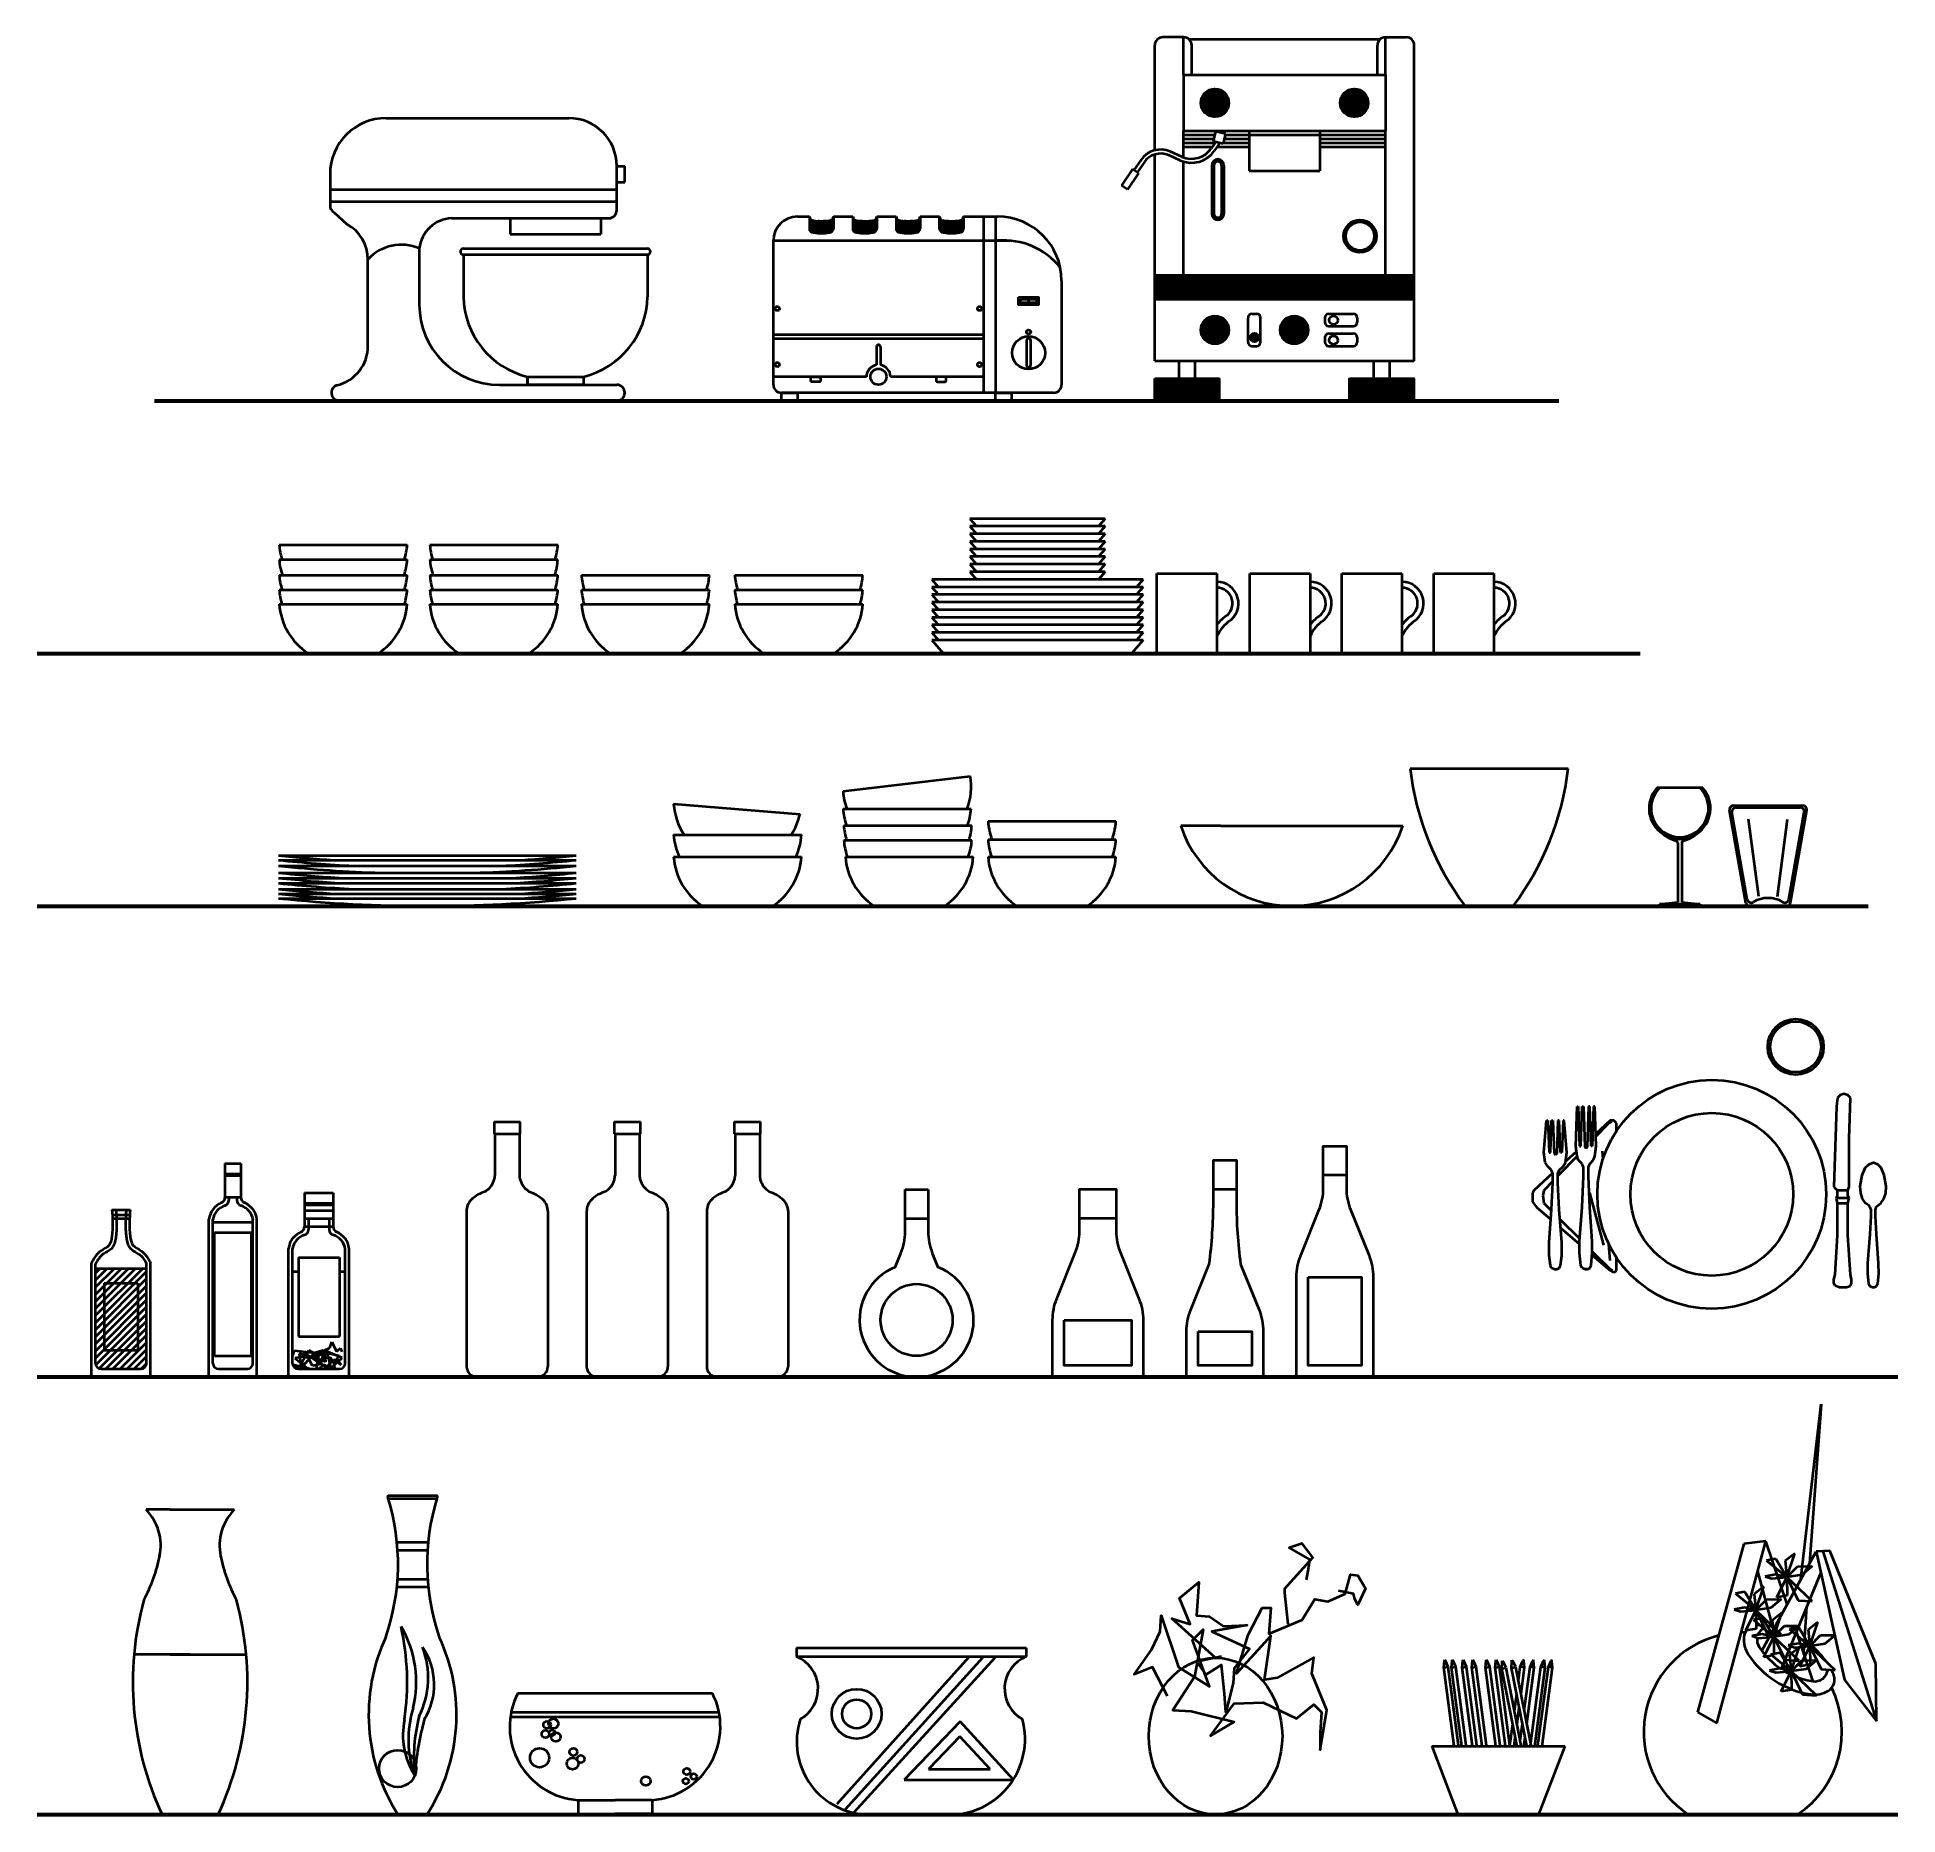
# Model space of a CAD drawing. Header units: millimetres. Extents: x -4763 to 645, y -25 to 217.
# Drawn here: x 435.8 to 644.9, y -11 to 188.8 of the extents above; entities that cross this region are included whole.
import ezdxf

# ---------------------------------------------------------------- set-up
doc = ezdxf.new("R2010")
doc.units = ezdxf.units.MM
doc.header["$LTSCALE"] = 0.5
doc.layers.add('acesssorios_coz', color=250, linetype='Continuous', lineweight=9)
pattern_1 = [(90, (-1466.61496, 6688.90765), (-0.142875, 2e-17), []), (180, (-1466.61496, 6688.90765), (-0.28575, -0.142875), [0.3571875, -0.2143125])]

msp = doc.modelspace()

# ---------------------------------------------------------------- hatches: boundary and pattern name
at = {"layer": 'acesssorios_coz', "lineweight": 40}
h = msp.add_hatch(dxfattribs=at)
h.set_pattern_fill('ANSI38', scale=0.045, angle=45, style=0)
h.set_pattern_definition(pattern_1)
h.paths.add_polyline_path([(525.2697, 168.60751, -0.414213562), (524.8197, 168.15751, -0.078120703), (523.0197, 168.15751, -0.414213562), (522.5697, 168.60751), (522.5697, 167.25751, 0.414213562), (523.0197, 166.80751, 0.078120703), (524.8197, 166.80751, 0.414213562), (525.2697, 167.25751)])
h = msp.add_hatch(dxfattribs=at)
h.set_pattern_fill('ANSI38', scale=0.045, angle=45, style=0)
h.set_pattern_definition(pattern_1)
h.paths.add_polyline_path([(530.1477, 167.25751), (530.1477, 168.60751, -0.414213562), (529.6977, 168.15751, -0.078120703), (527.8977, 168.15751, -0.414213562), (527.4477, 168.60751), (527.4477, 167.25751, 0.414213562), (527.8977, 166.80751, 0.078120703), (529.6977, 166.80751, 0.414213562)])
h.paths.add_polyline_path([(535.0167, 168.60751, -0.414213562), (534.5667, 168.15751, -0.078120703), (532.7667, 168.15751, -0.414213562), (532.3167, 168.60751), (532.3167, 167.25751, 0.414213562), (532.7667, 166.80751, 0.078120703), (534.5667, 166.80751, 0.414213562), (535.0167, 167.25751)])
h.paths.add_polyline_path([(539.8947, 168.60751, -0.414213562), (539.4447, 168.15751, -0.078120703), (537.6447, 168.15751, -0.414213562), (537.1947, 168.60751), (537.1947, 167.25751, 0.414213562), (537.6447, 166.80751, 0.078120703), (539.4447, 166.80751, 0.414213562), (539.8947, 167.25751)])

# ---------------------------------------------------------------- linework, layer by layer
at = {"color": 7, "lineweight": 40}
for p, q in [((566.57001, 181.40699), (568.12815, 182.96513)), ((566.57559, 181.25347), (568.28167, 182.95955)), ((566.58136, 181.57744), (567.9577, 182.95378)), ((566.59399, 181.11277), (568.42236, 182.94115)), ((566.61766, 181.77284), (567.76229, 182.91747)), ((566.62277, 180.98245), (568.55269, 182.91237)), ((566.66035, 180.86093), (568.6742, 182.87478)), ((566.69951, 182.01379), (567.52135, 182.83563)), ((568.78509, 179.94428), (566.7044, 182.02497)), ((566.70568, 180.74716), (568.78798, 182.82946)), ((568.89204, 179.99643), (566.75654, 182.13193)), ((566.758, 180.64038), (568.89475, 182.77714)), ((568.99251, 180.05505), (566.81517, 182.2324)), ((566.81679, 180.54008), (568.99506, 182.71835)), ((569.08687, 180.1198), (566.87992, 182.32675)), ((566.88169, 180.44588), (569.08926, 182.65345)), ((569.17536, 180.19041), (566.95053, 182.41524)), ((566.95245, 180.35754), (569.17759, 182.58268)), ((569.25811, 180.26675), (567.02687, 182.49799)), ((567.02895, 180.27494), (569.2602, 182.50619)), ((569.33519, 180.34878), (567.10889, 182.57507)), ((567.11112, 180.19801), (569.33713, 182.42402)), ((569.40655, 180.43652), (567.19663, 182.64643)), ((567.19901, 180.1268), (569.40834, 182.33613)), ((569.47206, 180.5301), (567.29022, 182.71194)), ((567.29275, 180.06144), (569.47369, 182.24239)), ((569.5315, 180.62977), (567.38988, 182.77138)), ((567.39258, 180.00217), (569.53297, 182.14256)), ((569.5845, 180.73586), (567.49597, 182.82439)), ((567.49884, 179.94933), (569.5858, 182.0363)), ((569.63058, 180.84888), (567.609, 182.87046)), ((569.669, 180.96956), (567.72967, 182.90888)), ((569.69875, 181.09891), (567.85903, 182.93863)), ((569.71831, 181.23845), (567.99856, 182.95819)), ((569.72537, 181.39049), (568.15061, 182.96525)), ((569.71603, 181.55893), (568.31904, 182.95591)), ((569.68289, 181.75117), (568.51129, 182.92277)), ((569.60765, 181.9855), (568.74562, 182.84753)), ((569.38162, 182.37063), (569.13075, 182.6215)), ((582.22727, 181.31345), (583.87734, 182.96351)), ((582.22786, 181.47313), (583.71765, 182.96293)), ((582.24088, 181.16796), (584.02282, 182.9499)), ((582.24791, 181.65228), (583.5385, 182.94288)), ((582.26572, 181.0337), (584.15709, 182.92507)), ((582.2986, 181.86207), (583.32872, 182.89219)), ((582.29991, 180.90879), (584.28199, 182.89087)), ((584.39581, 179.92526), (582.34103, 181.98005)), ((582.34223, 180.79201), (584.39877, 182.84855)), ((584.50551, 179.97466), (582.39043, 182.08974)), ((582.39181, 180.6825), (584.50829, 182.79897)), ((582.4155, 182.13807), (583.05271, 182.77529)), ((584.60853, 180.03074), (582.4465, 182.19277)), ((582.44806, 180.57964), (584.61114, 182.74273)), ((584.70531, 180.09306), (582.50883, 182.28955)), ((582.51054, 180.48302), (584.70776, 182.68025)), ((584.79613, 180.16134), (582.5771, 182.38037)), ((582.57897, 180.39235), (584.79843, 182.61182)), ((584.88118, 180.23539), (582.65115, 182.46542)), ((582.65317, 180.30745), (584.88333, 182.53762)), ((584.96054, 180.31513), (582.73089, 182.54478)), ((582.73306, 180.22824), (584.96254, 182.45773)), ((585.03421, 180.40056), (582.81633, 182.61844)), ((582.81864, 180.15472), (585.03606, 182.37215)), ((585.10209, 180.49177), (582.90754, 182.68633)), ((582.91001, 180.08699), (585.10379, 182.28078)), ((585.16401, 180.58896), (583.00473, 182.74824)), ((583.00735, 180.02524), (585.16554, 182.18343)), ((585.21965, 180.69242), (583.10818, 182.80388)), ((583.11098, 179.96977), (585.22102, 182.07981)), ((585.26858, 180.80258), (583.21835, 182.85282)), ((583.22133, 179.92102), (585.26977, 181.96946)), ((585.31019, 180.92008), (583.33584, 182.89442)), ((585.34357, 181.04579), (583.46156, 182.9278)), ((585.36745, 181.18102), (583.59678, 182.95168)), ((585.37988, 181.32768), (583.74344, 182.96412)), ((585.37776, 181.4889), (583.90467, 182.96199)), ((585.35547, 181.67029), (584.08606, 182.9397)), ((585.30086, 181.88399), (584.29976, 182.8851)), ((585.17243, 182.17153), (584.58729, 182.75667)), ((568.12393, 179.80995), (566.57006, 181.36381)), ((568.27783, 179.81515), (566.57527, 181.51771)), ((567.95295, 179.82182), (566.58194, 181.19284)), ((568.41882, 179.83325), (566.59337, 181.65871)), ((567.75672, 179.85896), (566.61908, 180.9966)), ((568.54939, 179.86178), (566.6219, 181.78928)), ((568.67112, 179.89915), (566.65927, 181.91101)), ((567.51398, 179.9426), (566.70272, 180.75386)), ((567.61205, 179.90345), (569.63169, 181.92308)), ((567.73294, 179.86524), (569.6699, 181.80219)), ((567.86254, 179.83574), (569.6994, 181.6726)), ((568.00237, 179.81647), (569.71867, 181.53277)), ((568.15478, 179.80978), (569.72535, 181.38035)), ((568.32373, 179.81963), (569.71551, 181.21141)), ((568.51675, 179.85356), (569.68158, 181.01838)), ((568.7527, 179.93041), (569.60473, 180.78243)), ((569.15284, 180.17145), (569.36369, 180.38229)), ((583.87335, 179.81132), (582.22709, 181.45759)), ((583.71324, 179.81234), (582.2281, 181.29747)), ((584.01917, 179.82461), (582.24037, 181.6034)), ((583.53347, 179.83301), (582.24877, 181.11771)), ((584.1537, 179.84918), (582.26494, 181.73794)), ((584.27883, 179.88314), (582.29891, 181.86307)), ((583.32261, 179.88477), (582.30053, 180.90685)), ((583.04356, 180.00472), (582.42049, 180.6278)), ((583.33902, 179.87962), (585.31117, 181.85176)), ((583.46497, 179.84646), (585.34432, 181.72581)), ((583.60046, 179.82286), (585.36793, 181.59032)), ((583.74746, 179.81076), (585.38003, 181.44332)), ((583.90913, 179.81332), (585.37746, 181.28166)), ((584.09116, 179.83625), (585.35453, 181.09963)), ((584.30601, 179.89201), (585.29878, 180.88478)), ((584.59714, 180.02404), (585.16674, 180.59364)), ((561.39545, 159.36793), (564.06503, 162.03751)), ((561.39545, 159.52703), (563.90593, 162.03751)), ((561.39545, 159.68613), (563.74683, 162.03751)), ((561.39545, 159.84523), (563.58773, 162.03751)), ((561.39545, 160.00433), (563.42863, 162.03751)), ((561.39545, 160.16343), (563.26953, 162.03751)), ((561.39545, 160.32253), (563.11043, 162.03751)), ((561.39545, 160.48163), (562.95133, 162.03751)), ((561.39545, 160.64073), (562.79223, 162.03751)), ((561.39545, 160.79983), (562.63313, 162.03751)), ((561.39545, 160.95892), (562.47404, 162.03751)), ((561.39545, 161.11802), (562.31494, 162.03751)), ((561.39545, 161.27712), (562.15584, 162.03751)), ((561.39545, 161.43622), (561.99674, 162.03751)), ((561.39545, 161.59532), (561.83764, 162.03751)), ((561.39545, 161.75442), (561.67854, 162.03751)), ((561.39545, 161.91352), (561.51944, 162.03751)), ((564.09512, 159.33751), (561.39545, 162.03717)), ((563.93602, 159.33751), (561.39545, 161.87808)), ((563.77692, 159.33751), (561.39545, 161.71898)), ((563.61782, 159.33751), (561.39545, 161.55988)), ((563.45872, 159.33751), (561.39545, 161.40078)), ((563.29962, 159.33751), (561.39545, 161.24168)), ((563.14052, 159.33751), (561.39545, 161.08258)), ((561.52413, 159.33751), (564.22413, 162.03751)), ((564.25422, 159.33751), (561.55422, 162.03751)), ((561.68322, 159.33751), (564.38322, 162.03751)), ((564.41331, 159.33751), (561.71331, 162.03751)), ((561.84232, 159.33751), (564.54232, 162.03751)), ((564.57241, 159.33751), (561.87241, 162.03751)), ((562.00142, 159.33751), (564.70142, 162.03751)), ((564.73151, 159.33751), (562.03151, 162.03751)), ((562.16052, 159.33751), (564.86052, 162.03751)), ((564.89061, 159.33751), (562.19061, 162.03751)), ((562.31962, 159.33751), (565.01962, 162.03751)), ((565.04971, 159.33751), (562.34971, 162.03751)), ((562.47872, 159.33751), (565.17872, 162.03751)), ((565.20881, 159.33751), (562.50881, 162.03751)), ((562.63782, 159.33751), (565.33782, 162.03751)), ((565.36791, 159.33751), (562.66791, 162.03751)), ((562.79692, 159.33751), (565.49692, 162.03751)), ((565.52701, 159.33751), (562.82701, 162.03751)), ((562.95602, 159.33751), (565.65602, 162.03751)), ((565.68611, 159.33751), (562.98611, 162.03751)), ((563.11512, 159.33751), (565.81512, 162.03751)), ((565.84521, 159.33751), (563.14521, 162.03751)), ((563.27421, 159.33751), (565.97421, 162.03751)), ((566.0043, 159.33751), (563.3043, 162.03751)), ((563.43331, 159.33751), (566.13331, 162.03751)), ((566.1634, 159.33751), (563.4634, 162.03751)), ((563.59241, 159.33751), (566.29241, 162.03751)), ((566.3225, 159.33751), (563.6225, 162.03751)), ((563.75151, 159.33751), (566.45151, 162.03751)), ((566.4816, 159.33751), (563.7816, 162.03751)), ((563.91061, 159.33751), (566.61061, 162.03751)), ((566.6407, 159.33751), (563.9407, 162.03751)), ((564.06971, 159.33751), (566.76971, 162.03751)), ((566.7998, 159.33751), (564.0998, 162.03751)), ((564.22881, 159.33751), (566.92881, 162.03751)), ((566.9589, 159.33751), (564.2589, 162.03751)), ((564.38791, 159.33751), (567.08791, 162.03751)), ((567.118, 159.33751), (564.418, 162.03751)), ((564.54701, 159.33751), (567.24701, 162.03751)), ((567.2771, 159.33751), (564.5771, 162.03751)), ((564.70611, 159.33751), (567.40611, 162.03751)), ((567.4362, 159.33751), (564.7362, 162.03751)), ((564.8652, 159.33751), (567.5652, 162.03751)), ((567.59529, 159.33751), (564.89529, 162.03751)), ((565.0243, 159.33751), (567.7243, 162.03751)), ((567.75439, 159.33751), (565.05439, 162.03751)), ((565.1834, 159.33751), (567.8834, 162.03751)), ((567.91349, 159.33751), (565.21349, 162.03751)), ((565.3425, 159.33751), (568.0425, 162.03751)), ((568.07259, 159.33751), (565.37259, 162.03751)), ((565.5016, 159.33751), (568.2016, 162.03751)), ((568.23169, 159.33751), (565.53169, 162.03751)), ((565.6607, 159.33751), (568.3607, 162.03751)), ((568.39079, 159.33751), (565.69079, 162.03751)), ((565.8198, 159.33751), (568.5198, 162.03751)), ((568.54989, 159.33751), (565.84989, 162.03751)), ((565.9789, 159.33751), (568.6789, 162.03751)), ((568.70899, 159.33751), (566.00899, 162.03751)), ((566.138, 159.33751), (568.838, 162.03751)), ((568.86809, 159.33751), (566.16809, 162.03751)), ((566.2971, 159.33751), (568.9971, 162.03751)), ((569.02719, 159.33751), (566.32719, 162.03751)), ((566.45619, 159.33751), (569.15619, 162.03751)), ((569.18629, 159.33751), (566.48629, 162.03751)), ((566.61529, 159.33751), (569.31529, 162.03751)), ((569.34538, 159.33751), (566.64538, 162.03751)), ((566.77439, 159.33751), (569.47439, 162.03751)), ((569.50448, 159.33751), (566.80448, 162.03751)), ((566.93349, 159.33751), (569.63349, 162.03751)), ((569.66358, 159.33751), (566.96358, 162.03751)), ((567.09259, 159.33751), (569.79259, 162.03751)), ((569.82268, 159.33751), (567.12268, 162.03751)), ((567.25169, 159.33751), (569.95169, 162.03751)), ((569.98178, 159.33751), (567.28178, 162.03751)), ((567.41079, 159.33751), (570.11079, 162.03751)), ((570.14088, 159.33751), (567.44088, 162.03751)), ((567.56989, 159.33751), (570.26989, 162.03751)), ((570.29998, 159.33751), (567.59998, 162.03751)), ((567.72899, 159.33751), (570.42899, 162.03751)), ((570.45908, 159.33751), (567.75908, 162.03751)), ((567.88809, 159.33751), (570.58809, 162.03751)), ((570.61818, 159.33751), (567.91818, 162.03751)), ((568.04719, 159.33751), (570.74719, 162.03751)), ((570.77728, 159.33751), (568.07728, 162.03751)), ((568.20628, 159.33751), (570.90628, 162.03751)), ((570.93637, 159.33751), (568.23637, 162.03751)), ((568.36538, 159.33751), (571.06538, 162.03751)), ((571.09547, 159.33751), (568.39547, 162.03751)), ((568.52448, 159.33751), (571.22448, 162.03751)), ((571.25457, 159.33751), (568.55457, 162.03751)), ((568.68358, 159.33751), (571.38358, 162.03751)), ((571.41367, 159.33751), (568.71367, 162.03751)), ((568.84268, 159.33751), (571.54268, 162.03751)), ((571.57277, 159.33751), (568.87277, 162.03751)), ((569.00178, 159.33751), (571.70178, 162.03751)), ((571.73187, 159.33751), (569.03187, 162.03751)), ((569.16088, 159.33751), (571.86088, 162.03751)), ((571.89097, 159.33751), (569.19097, 162.03751)), ((569.31998, 159.33751), (572.01998, 162.03751)), ((572.05007, 159.33751), (569.35007, 162.03751)), ((569.47908, 159.33751), (572.17908, 162.03751)), ((572.20917, 159.33751), (569.50917, 162.03751)), ((569.63818, 159.33751), (572.33818, 162.03751)), ((572.36827, 159.33751), (569.66827, 162.03751)), ((569.79727, 159.33751), (572.49727, 162.03751)), ((572.52736, 159.33751), (569.82736, 162.03751)), ((569.95637, 159.33751), (572.65637, 162.03751)), ((572.68646, 159.33751), (569.98646, 162.03751)), ((570.11547, 159.33751), (572.81547, 162.03751)), ((572.84556, 159.33751), (570.14556, 162.03751)), ((570.27457, 159.33751), (572.97457, 162.03751)), ((573.00466, 159.33751), (570.30466, 162.03751)), ((570.43367, 159.33751), (573.13367, 162.03751)), ((573.16376, 159.33751), (570.46376, 162.03751)), ((570.59277, 159.33751), (573.29277, 162.03751)), ((573.32286, 159.33751), (570.62286, 162.03751)), ((570.75187, 159.33751), (573.45187, 162.03751)), ((573.48196, 159.33751), (570.78196, 162.03751)), ((570.91097, 159.33751), (573.61097, 162.03751)), ((573.64106, 159.33751), (570.94106, 162.03751)), ((571.07007, 159.33751), (573.77007, 162.03751)), ((573.80016, 159.33751), (571.10016, 162.03751)), ((571.22917, 159.33751), (573.92917, 162.03751)), ((573.95926, 159.33751), (571.25926, 162.03751)), ((571.38826, 159.33751), (574.08826, 162.03751)), ((574.11835, 159.33751), (571.41835, 162.03751)), ((571.54736, 159.33751), (574.24736, 162.03751)), ((574.27745, 159.33751), (571.57745, 162.03751)), ((571.70646, 159.33751), (574.40646, 162.03751)), ((574.43655, 159.33751), (571.73655, 162.03751)), ((571.86556, 159.33751), (574.56556, 162.03751)), ((574.59565, 159.33751), (571.89565, 162.03751)), ((572.02466, 159.33751), (574.72466, 162.03751)), ((574.75475, 159.33751), (572.05475, 162.03751)), ((572.18376, 159.33751), (574.88376, 162.03751)), ((574.91385, 159.33751), (572.21385, 162.03751)), ((572.34286, 159.33751), (575.04286, 162.03751)), ((575.07295, 159.33751), (572.37295, 162.03751)), ((572.50196, 159.33751), (575.20196, 162.03751)), ((575.23205, 159.33751), (572.53205, 162.03751)), ((572.66106, 159.33751), (575.36106, 162.03751)), ((575.39115, 159.33751), (572.69115, 162.03751)), ((572.82016, 159.33751), (575.52016, 162.03751)), ((575.55025, 159.33751), (572.85025, 162.03751)), ((572.97925, 159.33751), (575.67925, 162.03751)), ((575.70935, 159.33751), (573.00935, 162.03751)), ((573.13835, 159.33751), (575.83835, 162.03751)), ((575.86844, 159.33751), (573.16844, 162.03751)), ((573.29745, 159.33751), (575.99745, 162.03751)), ((576.02754, 159.33751), (573.32754, 162.03751)), ((573.45655, 159.33751), (576.15655, 162.03751)), ((576.18664, 159.33751), (573.48664, 162.03751)), ((573.61565, 159.33751), (576.31565, 162.03751)), ((576.34574, 159.33751), (573.64574, 162.03751)), ((573.77475, 159.33751), (576.47475, 162.03751)), ((576.50484, 159.33751), (573.80484, 162.03751)), ((573.93385, 159.33751), (576.63385, 162.03751)), ((576.66394, 159.33751), (573.96394, 162.03751)), ((574.09295, 159.33751), (576.79295, 162.03751)), ((576.82304, 159.33751), (574.12304, 162.03751)), ((574.25205, 159.33751), (576.95205, 162.03751)), ((576.98214, 159.33751), (574.28214, 162.03751)), ((574.41115, 159.33751), (577.11115, 162.03751)), ((577.14124, 159.33751), (574.44124, 162.03751)), ((574.57025, 159.33751), (577.27025, 162.03751)), ((577.30034, 159.33751), (574.60034, 162.03751)), ((574.72934, 159.33751), (577.42934, 162.03751)), ((577.45943, 159.33751), (574.75943, 162.03751)), ((574.88844, 159.33751), (577.58844, 162.03751)), ((577.61853, 159.33751), (574.91853, 162.03751)), ((575.04754, 159.33751), (577.74754, 162.03751)), ((577.77763, 159.33751), (575.07763, 162.03751)), ((575.20664, 159.33751), (577.90664, 162.03751)), ((577.93673, 159.33751), (575.23673, 162.03751)), ((575.36574, 159.33751), (578.06574, 162.03751)), ((578.09583, 159.33751), (575.39583, 162.03751)), ((575.52484, 159.33751), (578.22484, 162.03751)), ((578.25493, 159.33751), (575.55493, 162.03751)), ((575.68394, 159.33751), (578.38394, 162.03751)), ((578.41403, 159.33751), (575.71403, 162.03751)), ((575.84304, 159.33751), (578.54304, 162.03751)), ((578.57313, 159.33751), (575.87313, 162.03751)), ((576.00214, 159.33751), (578.70214, 162.03751)), ((578.73223, 159.33751), (576.03223, 162.03751)), ((576.16124, 159.33751), (578.86124, 162.03751)), ((578.89133, 159.33751), (576.19133, 162.03751)), ((576.32033, 159.33751), (579.02033, 162.03751)), ((579.05042, 159.33751), (576.35042, 162.03751)), ((576.47943, 159.33751), (579.17943, 162.03751)), ((579.20952, 159.33751), (576.50952, 162.03751)), ((576.63853, 159.33751), (579.33853, 162.03751)), ((579.36862, 159.33751), (576.66862, 162.03751)), ((576.79763, 159.33751), (579.49763, 162.03751)), ((579.52772, 159.33751), (576.82772, 162.03751)), ((576.95673, 159.33751), (579.65673, 162.03751)), ((579.68682, 159.33751), (576.98682, 162.03751)), ((577.11583, 159.33751), (579.81583, 162.03751)), ((579.84592, 159.33751), (577.14592, 162.03751)), ((577.27493, 159.33751), (579.97493, 162.03751)), ((580.00502, 159.33751), (577.30502, 162.03751)), ((577.43403, 159.33751), (580.13403, 162.03751)), ((580.16412, 159.33751), (577.46412, 162.03751)), ((577.59313, 159.33751), (580.29313, 162.03751)), ((580.32322, 159.33751), (577.62322, 162.03751)), ((577.75223, 159.33751), (580.45223, 162.03751)), ((580.48232, 159.33751), (577.78232, 162.03751)), ((577.91132, 159.33751), (580.61132, 162.03751)), ((580.64141, 159.33751), (577.94141, 162.03751)), ((578.07042, 159.33751), (580.77042, 162.03751)), ((580.80051, 159.33751), (578.10051, 162.03751)), ((578.22952, 159.33751), (580.92952, 162.03751)), ((580.95961, 159.33751), (578.25961, 162.03751)), ((578.38862, 159.33751), (581.08862, 162.03751)), ((581.11871, 159.33751), (578.41871, 162.03751)), ((578.54772, 159.33751), (581.24772, 162.03751)), ((581.27781, 159.33751), (578.57781, 162.03751)), ((578.70682, 159.33751), (581.40682, 162.03751)), ((581.43691, 159.33751), (578.73691, 162.03751)), ((578.86592, 159.33751), (581.56592, 162.03751)), ((581.59601, 159.33751), (578.89601, 162.03751)), ((579.02502, 159.33751), (581.72502, 162.03751)), ((581.75511, 159.33751), (579.05511, 162.03751)), ((579.18412, 159.33751), (581.88412, 162.03751)), ((581.91421, 159.33751), (579.21421, 162.03751)), ((579.34322, 159.33751), (582.04322, 162.03751)), ((582.07331, 159.33751), (579.37331, 162.03751)), ((579.50231, 159.33751), (582.20231, 162.03751)), ((582.23241, 159.33751), (579.53241, 162.03751)), ((579.66141, 159.33751), (582.36141, 162.03751)), ((582.3915, 159.33751), (579.6915, 162.03751)), ((579.82051, 159.33751), (582.52051, 162.03751)), ((582.5506, 159.33751), (579.8506, 162.03751)), ((579.97961, 159.33751), (582.67961, 162.03751)), ((582.7097, 159.33751), (580.0097, 162.03751)), ((580.13871, 159.33751), (582.83871, 162.03751)), ((582.8688, 159.33751), (580.1688, 162.03751)), ((580.29781, 159.33751), (582.99781, 162.03751)), ((583.0279, 159.33751), (580.3279, 162.03751)), ((580.45691, 159.33751), (583.15691, 162.03751)), ((583.187, 159.33751), (580.487, 162.03751)), ((580.61601, 159.33751), (583.31601, 162.03751)), ((583.3461, 159.33751), (580.6461, 162.03751)), ((580.77511, 159.33751), (583.47511, 162.03751)), ((583.5052, 159.33751), (580.8052, 162.03751)), ((580.93421, 159.33751), (583.63421, 162.03751)), ((583.6643, 159.33751), (580.9643, 162.03751)), ((581.09331, 159.33751), (583.79331, 162.03751)), ((583.8234, 159.33751), (581.1234, 162.03751)), ((581.2524, 159.33751), (583.9524, 162.03751)), ((583.98249, 159.33751), (581.28249, 162.03751)), ((581.4115, 159.33751), (584.1115, 162.03751)), ((584.14159, 159.33751), (581.44159, 162.03751)), ((581.5706, 159.33751), (584.2706, 162.03751)), ((584.30069, 159.33751), (581.60069, 162.03751)), ((581.7297, 159.33751), (584.4297, 162.03751)), ((584.45979, 159.33751), (581.75979, 162.03751)), ((581.8888, 159.33751), (584.5888, 162.03751)), ((584.61889, 159.33751), (581.91889, 162.03751)), ((582.0479, 159.33751), (584.7479, 162.03751)), ((584.77799, 159.33751), (582.07799, 162.03751)), ((582.207, 159.33751), (584.907, 162.03751)), ((584.93709, 159.33751), (582.23709, 162.03751)), ((582.3661, 159.33751), (585.0661, 162.03751)), ((585.09619, 159.33751), (582.39619, 162.03751)), ((582.5252, 159.33751), (585.2252, 162.03751)), ((585.25529, 159.33751), (582.55529, 162.03751)), ((582.6843, 159.33751), (585.3843, 162.03751)), ((585.41439, 159.33751), (582.71439, 162.03751)), ((582.84339, 159.33751), (585.54339, 162.03751)), ((585.57348, 159.33751), (582.87348, 162.03751)), ((583.00249, 159.33751), (585.70249, 162.03751)), ((585.73258, 159.33751), (583.03258, 162.03751)), ((583.16159, 159.33751), (585.86159, 162.03751)), ((585.89168, 159.33751), (583.19168, 162.03751)), ((583.32069, 159.33751), (586.02069, 162.03751)), ((586.05078, 159.33751), (583.35078, 162.03751)), ((583.47979, 159.33751), (586.17979, 162.03751)), ((586.20988, 159.33751), (583.50988, 162.03751)), ((583.63889, 159.33751), (586.33889, 162.03751)), ((586.36898, 159.33751), (583.66898, 162.03751)), ((583.79799, 159.33751), (586.49799, 162.03751)), ((586.52808, 159.33751), (583.82808, 162.03751)), ((583.95709, 159.33751), (586.65709, 162.03751)), ((586.68718, 159.33751), (583.98718, 162.03751)), ((584.11619, 159.33751), (586.81619, 162.03751)), ((586.84628, 159.33751), (584.14628, 162.03751)), ((584.27529, 159.33751), (586.97529, 162.03751)), ((587.00538, 159.33751), (584.30538, 162.03751)), ((584.43438, 159.33751), (587.13438, 162.03751)), ((587.16448, 159.33751), (584.46448, 162.03751)), ((584.59348, 159.33751), (587.29348, 162.03751)), ((587.32357, 159.33751), (584.62357, 162.03751)), ((584.75258, 159.33751), (587.45258, 162.03751)), ((587.48267, 159.33751), (584.78267, 162.03751)), ((584.91168, 159.33751), (587.61168, 162.03751)), ((587.64177, 159.33751), (584.94177, 162.03751)), ((585.07078, 159.33751), (587.77078, 162.03751)), ((587.80087, 159.33751), (585.10087, 162.03751)), ((585.22988, 159.33751), (587.92988, 162.03751)), ((587.95997, 159.33751), (585.25997, 162.03751)), ((585.38898, 159.33751), (588.08898, 162.03751)), ((588.11907, 159.33751), (585.41907, 162.03751)), ((585.54808, 159.33751), (588.24808, 162.03751)), ((588.27817, 159.33751), (585.57817, 162.03751)), ((585.70718, 159.33751), (588.40718, 162.03751)), ((588.43727, 159.33751), (585.73727, 162.03751)), ((585.86628, 159.33751), (588.56628, 162.03751)), ((588.59637, 159.33751), (585.89637, 162.03751)), ((586.02537, 159.33751), (588.72537, 162.03751)), ((588.75547, 159.33751), (586.05547, 162.03751)), ((586.18447, 159.33751), (588.88447, 162.03751)), ((588.91456, 159.33751), (586.21456, 162.03751)), ((586.34357, 159.33751), (589.04357, 162.03751)), ((589.07366, 159.33751), (586.37366, 162.03751)), ((586.50267, 159.33751), (589.20267, 162.03751)), ((589.23276, 159.33751), (586.53276, 162.03751)), ((586.66177, 159.33751), (589.36177, 162.03751)), ((589.39186, 159.33751), (586.69186, 162.03751)), ((586.82087, 159.33751), (589.52087, 162.03751)), ((589.55096, 159.33751), (586.85096, 162.03751)), ((586.97997, 159.33751), (589.67997, 162.03751)), ((589.71006, 159.33751), (587.01006, 162.03751)), ((587.13907, 159.33751), (589.83907, 162.03751)), ((589.86916, 159.33751), (587.16916, 162.03751)), ((587.29817, 159.33751), (589.99817, 162.03751)), ((590.02826, 159.33751), (587.32826, 162.03751)), ((587.45727, 159.33751), (590.15727, 162.03751)), ((590.18736, 159.33751), (587.48736, 162.03751)), ((587.61637, 159.33751), (590.31637, 162.03751)), ((590.34646, 159.33751), (587.64646, 162.03751)), ((587.77546, 159.33751), (590.47546, 162.03751)), ((590.50555, 159.33751), (587.80555, 162.03751)), ((587.93456, 159.33751), (590.55545, 161.9584)), ((590.55545, 159.44671), (587.96465, 162.03751)), ((588.09366, 159.33751), (590.55545, 161.7993)), ((590.55545, 159.60581), (588.12375, 162.03751)), ((588.25276, 159.33751), (590.55545, 161.6402)), ((590.55545, 159.76491), (588.28285, 162.03751)), ((588.41186, 159.33751), (590.55545, 161.4811)), ((590.55545, 159.92401), (588.44195, 162.03751)), ((588.57096, 159.33751), (590.55545, 161.322)), ((590.55545, 160.08311), (588.60105, 162.03751)), ((588.73006, 159.33751), (590.55545, 161.1629)), ((590.55545, 160.24221), (588.76015, 162.03751)), ((590.55545, 160.40131), (588.91925, 162.03751)), ((590.55545, 160.5604), (589.07835, 162.03751)), ((590.55545, 160.7195), (589.23745, 162.03751)), ((590.55545, 160.8786), (589.39654, 162.03751)), ((590.55545, 161.0377), (589.55564, 162.03751)), ((590.55545, 161.1968), (589.71474, 162.03751)), ((590.55545, 161.3559), (589.87384, 162.03751)), ((590.55545, 161.515), (590.03294, 162.03751)), ((590.55545, 161.6741), (590.19204, 162.03751)), ((590.55545, 161.8332), (590.35114, 162.03751)), ((590.55545, 161.9923), (590.51024, 162.03751)), ((562.98142, 159.33751), (561.39545, 160.92348)), ((562.82232, 159.33751), (561.39545, 160.76438)), ((562.66323, 159.33751), (561.39545, 160.60528)), ((562.50413, 159.33751), (561.39545, 160.44618)), ((562.34503, 159.33751), (561.39545, 160.28709)), ((562.18593, 159.33751), (561.39545, 160.12799)), ((562.02683, 159.33751), (561.39545, 159.96889)), ((561.86773, 159.33751), (561.39545, 159.80979)), ((561.70863, 159.33751), (561.39545, 159.65069)), ((561.54953, 159.33751), (561.39545, 159.49159)), ((588.88916, 159.33751), (590.55545, 161.0038)), ((589.04826, 159.33751), (590.55545, 160.8447)), ((589.20736, 159.33751), (590.55545, 160.6856)), ((589.36645, 159.33751), (590.55545, 160.52651)), ((589.52555, 159.33751), (590.55545, 160.36741)), ((589.68465, 159.33751), (590.55545, 160.20831)), ((589.84375, 159.33751), (590.55545, 160.04921)), ((590.00285, 159.33751), (590.55545, 159.89011)), ((590.16195, 159.33751), (590.55545, 159.73101)), ((590.32105, 159.33751), (590.55545, 159.57191)), ((590.48015, 159.33751), (590.55545, 159.41281)), ((566.56965, 155.95079), (568.06717, 157.44831)), ((566.56977, 155.79181), (568.22615, 157.44819)), ((566.58393, 155.64687), (568.37109, 157.43403)), ((566.58868, 156.12892), (567.88904, 157.42928)), ((566.6092, 155.51304), (568.50492, 157.40876)), ((566.63762, 156.33695), (567.68101, 157.38034)), ((566.64378, 155.38852), (568.62944, 157.37418)), ((566.68643, 155.27207), (568.74589, 157.33153)), ((566.73632, 155.16286), (568.8551, 157.28164)), ((566.7497, 156.60813), (567.40983, 157.26826)), ((566.79284, 155.06028), (568.95768, 157.22512)), ((566.85559, 154.96393), (569.05403, 157.16237)), ((569.11949, 154.63133), (566.90428, 156.84655)), ((566.92427, 154.87352), (569.14444, 157.09369)), ((569.20576, 154.70417), (566.97711, 156.93281)), ((566.99872, 154.78887), (569.22909, 157.01924)), ((569.28632, 154.7827), (567.05564, 157.01338)), ((567.07886, 154.7099), (569.30806, 156.9391)), ((569.3612, 154.86692), (567.13986, 157.08826)), ((567.16469, 154.63664), (569.38132, 156.85327)), ((569.43033, 154.95689), (567.22983, 157.15739)), ((569.49353, 155.05279), (567.32573, 157.22059)), ((569.55054, 155.15488), (567.42782, 157.2776)), ((569.60095, 155.26357), (567.53651, 157.328)), ((569.64417, 155.37945), (567.65239, 157.37123)), ((569.67939, 155.50332), (567.77627, 157.40645)), ((569.70542, 155.63639), (567.90933, 157.43248)), ((569.7205, 155.78041), (568.05335, 157.44756)), ((569.72183, 155.93819), (568.21113, 157.44888)), ((569.70451, 156.1146), (568.38754, 157.43157)), ((569.65848, 156.31973), (568.59267, 157.38554)), ((569.55402, 156.58329), (568.85623, 157.28107)), ((575.47968, 155.95127), (576.97669, 157.44828)), ((575.47975, 155.79224), (577.13572, 157.44821)), ((575.49387, 155.64726), (577.2807, 157.43409)), ((575.49877, 156.12946), (576.7985, 157.42919)), ((575.51912, 155.51341), (577.41455, 157.40884)), ((575.54782, 156.33761), (576.59035, 157.38014)), ((575.55367, 155.38886), (577.5391, 157.37429)), ((575.5963, 155.27239), (577.65557, 157.33166)), ((575.64616, 155.16316), (577.7648, 157.2818)), ((575.6602, 156.60909), (576.31887, 157.26776)), ((575.70267, 155.06057), (577.86739, 157.22529)), ((575.7654, 154.9642), (577.96376, 157.16256)), ((578.02924, 154.63113), (575.81408, 156.84629)), ((575.83407, 154.87377), (578.05419, 157.09389)), ((578.11552, 154.70395), (575.88689, 156.93258)), ((575.9085, 154.7891), (578.13886, 157.01946)), ((578.1961, 154.78247), (575.96541, 157.01316)), ((575.98862, 154.71012), (578.21784, 156.93934)), ((578.271, 154.86667), (576.04961, 157.08806)), ((576.07444, 154.63684), (578.29112, 156.85352)), ((578.34014, 154.95663), (576.13957, 157.1572)), ((578.40336, 155.0525), (576.23545, 157.22042)), ((578.46039, 155.15458), (576.33752, 157.27744)), ((578.51081, 155.26325), (576.44619, 157.32787)), ((578.55406, 155.3791), (576.56205, 157.37112)), ((578.5893, 155.50296), (576.6859, 157.40636)), ((578.61536, 155.63599), (576.81894, 157.43242)), ((578.63048, 155.77998), (576.96292, 157.44754)), ((578.63184, 155.93771), (577.12065, 157.4489)), ((578.61459, 156.11406), (577.29701, 157.43165)), ((578.56867, 156.31908), (577.50202, 157.38573)), ((578.46448, 156.58238), (577.76532, 157.28154)), ((568.18282, 154.29521), (566.56815, 155.90988)), ((568.0191, 154.29984), (566.57278, 155.74616)), ((568.33137, 154.30576), (566.5787, 156.05843)), ((567.83402, 154.32581), (566.59875, 155.56108)), ((568.46812, 154.32811), (566.60106, 156.19517)), ((568.59512, 154.36021), (566.63315, 156.32218)), ((567.61363, 154.3871), (566.66004, 155.34069)), ((568.71375, 154.40067), (566.67362, 156.44081)), ((568.82494, 154.44858), (566.72153, 156.552)), ((568.92934, 154.50328), (566.77622, 156.6564)), ((567.30333, 154.5383), (566.81125, 155.03039)), ((569.02742, 154.5643), (566.83725, 156.75448)), ((567.25632, 154.56916), (569.4488, 156.76164)), ((567.35393, 154.50768), (569.51028, 156.66403)), ((567.45784, 154.45249), (569.56547, 156.56012)), ((567.56849, 154.40404), (569.61392, 156.44947)), ((567.68653, 154.36299), (569.65498, 156.33143)), ((567.81287, 154.33022), (569.68774, 156.20509)), ((567.94881, 154.30707), (569.71089, 156.06915)), ((568.09638, 154.29553), (569.72243, 155.92158)), ((568.25879, 154.29884), (569.71912, 155.75917)), ((568.44191, 154.32287), (569.69509, 155.57605)), ((568.65874, 154.3806), (569.63736, 155.35922)), ((568.95633, 154.51909), (569.49887, 155.06163)), ((572.54385, 154.54805), (572.11377, 154.97813)), ((572.11442, 154.97249), (572.65423, 155.5123)), ((572.69552, 154.55549), (572.1212, 155.1298)), ((572.12364, 155.14082), (572.4859, 155.50308)), ((572.14727, 154.84625), (572.78047, 155.47944)), ((572.81351, 154.59659), (572.16231, 155.2478)), ((572.20436, 154.74424), (572.88248, 155.42236)), ((572.9094, 154.6598), (572.22552, 155.34368)), ((572.28087, 154.66165), (572.96507, 155.34585)), ((572.98637, 154.74192), (572.30764, 155.42066)), ((572.37625, 154.59793), (573.02878, 155.25046)), ((573.04399, 154.84341), (572.40913, 155.47827)), ((572.49361, 154.55619), (573.07053, 155.13311)), ((573.07758, 154.96892), (572.53464, 155.51186)), ((572.64411, 154.54759), (573.07913, 154.98261)), ((573.06998, 155.13562), (572.70134, 155.50426)), ((577.09238, 154.2952), (575.47814, 155.90944)), ((576.9286, 154.29987), (575.48282, 155.74566)), ((577.24096, 154.30571), (575.48865, 156.05802)), ((576.74346, 154.32592), (575.50887, 155.56051)), ((577.37774, 154.32804), (575.51098, 156.1948)), ((577.50477, 154.3601), (575.54304, 156.32183)), ((576.52293, 154.38735), (575.5703, 155.33998)), ((577.62343, 154.40055), (575.58349, 156.44048)), ((577.73463, 154.44844), (575.63138, 156.55169)), ((577.83905, 154.50312), (575.68606, 156.65611)), ((576.2121, 154.53908), (575.72203, 155.02915)), ((577.93715, 154.56412), (575.74706, 156.75421)), ((576.16605, 154.56935), (578.35861, 156.76191)), ((576.26364, 154.50785), (578.42011, 156.66432)), ((576.36753, 154.45264), (578.47532, 156.56043)), ((576.47817, 154.40417), (578.52379, 156.44979)), ((576.59618, 154.36309), (578.56487, 156.33178)), ((576.72249, 154.3303), (578.59766, 156.20547)), ((576.85841, 154.30712), (578.62084, 156.06955)), ((577.00593, 154.29554), (578.63242, 155.92203)), ((577.1683, 154.29881), (578.62915, 155.75966)), ((577.35135, 154.32276), (578.6052, 155.57661)), ((577.56804, 154.38036), (578.5476, 155.35992)), ((577.8652, 154.51841), (578.40955, 155.06276)), ((561.39545, 150.14019), (561.68277, 150.42751)), ((561.39545, 150.29929), (561.52367, 150.42751)), ((561.39545, 149.98109), (561.84187, 150.42751)), ((561.39545, 149.82199), (562.00097, 150.42751)), ((561.39545, 149.66289), (562.16007, 150.42751)), ((561.39545, 149.50379), (562.31917, 150.42751)), ((561.39545, 149.3447), (562.47826, 150.42751)), ((561.39545, 149.1856), (562.63736, 150.42751)), ((561.39545, 149.0265), (562.79646, 150.42751)), ((561.39545, 148.8674), (562.95556, 150.42751)), ((561.39545, 148.7083), (563.11466, 150.42751)), ((561.39545, 148.5492), (563.27376, 150.42751)), ((561.39545, 148.3901), (563.43286, 150.42751)), ((561.39545, 148.231), (563.59196, 150.42751)), ((561.39545, 148.0719), (563.75106, 150.42751)), ((561.39545, 147.9128), (563.91016, 150.42751)), ((563.91089, 147.90751), (561.39545, 150.42295)), ((563.75179, 147.90751), (561.39545, 150.26385)), ((563.59269, 147.90751), (561.39545, 150.10475)), ((563.43359, 147.90751), (561.39545, 149.94565)), ((563.27449, 147.90751), (561.39545, 149.78655)), ((563.11539, 147.90751), (561.39545, 149.62745)), ((562.95629, 147.90751), (561.39545, 149.46835)), ((562.79719, 147.90751), (561.39545, 149.30925)), ((562.6381, 147.90751), (561.39545, 149.15015)), ((562.479, 147.90751), (561.39545, 148.99105)), ((562.3199, 147.90751), (561.39545, 148.83196)), ((562.1608, 147.90751), (561.39545, 148.67286)), ((562.0017, 147.90751), (561.39545, 148.51376)), ((561.54925, 147.90751), (564.06925, 150.42751)), ((564.06999, 147.90751), (561.54999, 150.42751)), ((561.70835, 147.90751), (564.22835, 150.42751)), ((564.22909, 147.90751), (561.70909, 150.42751)), ((561.86745, 147.90751), (564.38745, 150.42751)), ((564.38818, 147.90751), (561.86818, 150.42751)), ((562.02655, 147.90751), (564.54655, 150.42751)), ((564.54728, 147.90751), (562.02728, 150.42751)), ((562.18565, 147.90751), (564.70565, 150.42751)), ((564.70638, 147.90751), (562.18638, 150.42751)), ((562.34475, 147.90751), (564.86475, 150.42751)), ((564.86548, 147.90751), (562.34548, 150.42751)), ((562.50385, 147.90751), (565.02385, 150.42751)), ((565.02458, 147.90751), (562.50458, 150.42751)), ((562.66295, 147.90751), (565.18295, 150.42751)), ((565.18368, 147.90751), (562.66368, 150.42751)), ((562.82205, 147.90751), (565.34205, 150.42751)), ((565.34278, 147.90751), (562.82278, 150.42751)), ((562.98115, 147.90751), (565.50115, 150.42751)), ((565.50188, 147.90751), (562.98188, 150.42751)), ((563.14025, 147.90751), (565.66025, 150.42751)), ((565.66098, 147.90751), (563.14098, 150.42751)), ((563.29934, 147.90751), (565.81934, 150.42751)), ((565.82008, 147.90751), (563.30008, 150.42751)), ((563.45844, 147.90751), (565.97844, 150.42751)), ((565.97917, 147.90751), (563.45917, 150.42751)), ((563.61754, 147.90751), (566.13754, 150.42751)), ((566.13827, 147.90751), (563.61827, 150.42751)), ((563.77664, 147.90751), (566.29664, 150.42751)), ((566.29737, 147.90751), (563.77737, 150.42751)), ((563.93574, 147.90751), (566.45574, 150.42751)), ((566.45647, 147.90751), (563.93647, 150.42751)), ((564.09484, 147.90751), (566.61484, 150.42751)), ((566.61557, 147.90751), (564.09557, 150.42751)), ((564.25394, 147.90751), (566.77394, 150.42751)), ((566.77467, 147.90751), (564.25467, 150.42751)), ((564.41304, 147.90751), (566.93304, 150.42751)), ((566.93377, 147.90751), (564.41377, 150.42751)), ((564.57214, 147.90751), (567.09214, 150.42751)), ((567.09287, 147.90751), (564.57287, 150.42751)), ((564.73124, 147.90751), (567.25124, 150.42751)), ((567.25197, 147.90751), (564.73197, 150.42751)), ((564.89033, 147.90751), (567.41033, 150.42751)), ((567.41107, 147.90751), (564.89107, 150.42751)), ((565.04943, 147.90751), (567.56943, 150.42751)), ((567.57016, 147.90751), (565.05016, 150.42751)), ((565.20853, 147.90751), (567.72853, 150.42751)), ((567.72926, 147.90751), (565.20926, 150.42751)), ((565.36763, 147.90751), (567.88763, 150.42751)), ((567.88836, 147.90751), (565.36836, 150.42751)), ((565.52673, 147.90751), (568.04673, 150.42751)), ((568.04746, 147.90751), (565.52746, 150.42751)), ((565.68583, 147.90751), (568.20583, 150.42751)), ((568.20656, 147.90751), (565.68656, 150.42751)), ((565.84493, 147.90751), (568.36493, 150.42751)), ((568.36566, 147.90751), (565.84566, 150.42751)), ((566.00403, 147.90751), (568.52403, 150.42751)), ((568.52476, 147.90751), (566.00476, 150.42751)), ((566.16313, 147.90751), (568.67354, 150.41792)), ((568.67354, 147.91783), (566.16386, 150.42751)), ((566.32223, 147.90751), (568.67354, 150.25882)), ((568.67354, 148.07693), (566.32296, 150.42751)), ((566.48132, 147.90751), (568.67354, 150.09972)), ((568.67354, 148.23602), (566.48206, 150.42751)), ((566.64042, 147.90751), (568.67354, 149.94063)), ((568.67354, 148.39512), (566.64116, 150.42751)), ((566.79952, 147.90751), (568.67354, 149.78153)), ((568.67354, 148.55422), (566.80025, 150.42751)), ((566.95862, 147.90751), (568.67354, 149.62243)), ((568.67354, 148.71332), (566.95935, 150.42751)), ((567.11772, 147.90751), (568.67354, 149.46333)), ((568.67354, 148.87242), (567.11845, 150.42751)), ((567.27682, 147.90751), (568.67354, 149.30423)), ((568.67354, 149.03152), (567.27755, 150.42751)), ((567.43592, 147.90751), (568.67354, 149.14513)), ((568.67354, 149.19062), (567.43665, 150.42751)), ((567.59502, 147.90751), (568.67354, 148.98603)), ((568.67354, 149.34972), (567.59575, 150.42751)), ((567.75412, 147.90751), (568.67354, 148.82693)), ((568.67354, 149.50882), (567.75485, 150.42751)), ((567.91322, 147.90751), (568.67354, 148.66783)), ((568.67354, 149.66792), (567.91395, 150.42751)), ((568.07231, 147.90751), (568.67354, 148.50873)), ((568.67354, 149.82702), (568.07305, 150.42751)), ((568.67354, 149.98611), (568.23215, 150.42751)), ((568.67354, 150.14521), (568.39124, 150.42751)), ((568.67354, 150.30431), (568.55034, 150.42751)), ((583.27736, 150.38463), (583.32024, 150.42751)), ((583.27736, 150.22553), (583.47934, 150.42751)), ((583.27736, 150.06644), (583.63844, 150.42751)), ((583.27736, 149.90734), (583.79753, 150.42751)), ((583.27736, 149.74824), (583.95663, 150.42751)), ((583.27736, 149.58914), (584.11573, 150.42751)), ((583.27736, 149.43004), (584.27483, 150.42751)), ((583.27736, 149.27094), (584.43393, 150.42751)), ((583.27736, 149.11184), (584.59303, 150.42751)), ((583.27736, 148.95274), (584.75213, 150.42751)), ((583.27736, 148.79364), (584.91123, 150.42751)), ((583.27736, 148.63454), (585.07033, 150.42751)), ((583.27736, 148.47545), (585.22943, 150.42751)), ((583.27736, 148.31635), (585.38852, 150.42751)), ((583.27736, 148.15725), (585.54762, 150.42751)), ((583.27736, 147.99815), (585.70672, 150.42751)), ((585.70745, 147.90751), (583.27736, 150.3376)), ((585.54835, 147.90751), (583.27736, 150.1785)), ((585.38926, 147.90751), (583.27736, 150.0194)), ((585.23016, 147.90751), (583.27736, 149.8603)), ((585.07106, 147.90751), (583.27736, 149.70121)), ((584.91196, 147.90751), (583.27736, 149.54211)), ((584.75286, 147.90751), (583.27736, 149.38301)), ((584.59376, 147.90751), (583.27736, 149.22391)), ((584.43466, 147.90751), (583.27736, 149.06481)), ((584.27556, 147.90751), (583.27736, 148.90571)), ((584.11646, 147.90751), (583.27736, 148.74661)), ((583.95736, 147.90751), (583.27736, 148.58751)), ((583.34582, 147.90751), (585.86582, 150.42751)), ((585.86655, 147.90751), (583.34655, 150.42751)), ((583.50492, 147.90751), (586.02492, 150.42751)), ((586.02565, 147.90751), (583.50565, 150.42751)), ((583.66402, 147.90751), (586.18402, 150.42751)), ((586.18475, 147.90751), (583.66475, 150.42751)), ((583.82312, 147.90751), (586.34312, 150.42751)), ((586.34385, 147.90751), (583.82385, 150.42751)), ((583.98222, 147.90751), (586.50222, 150.42751)), ((586.50295, 147.90751), (583.98295, 150.42751)), ((584.14132, 147.90751), (586.66132, 150.42751)), ((586.66205, 147.90751), (584.14205, 150.42751)), ((584.30042, 147.90751), (586.82042, 150.42751)), ((586.82115, 147.90751), (584.30115, 150.42751)), ((584.45951, 147.90751), (586.97951, 150.42751)), ((586.98025, 147.90751), (584.46025, 150.42751)), ((584.61861, 147.90751), (587.13861, 150.42751)), ((587.13935, 147.90751), (584.61935, 150.42751)), ((584.77771, 147.90751), (587.29771, 150.42751)), ((587.29844, 147.90751), (584.77844, 150.42751)), ((584.93681, 147.90751), (587.45681, 150.42751)), ((587.45754, 147.90751), (584.93754, 150.42751)), ((585.09591, 147.90751), (587.61591, 150.42751)), ((587.61664, 147.90751), (585.09664, 150.42751)), ((585.25501, 147.90751), (587.77501, 150.42751)), ((587.77574, 147.90751), (585.25574, 150.42751)), ((585.41411, 147.90751), (587.93411, 150.42751)), ((587.93484, 147.90751), (585.41484, 150.42751)), ((585.57321, 147.90751), (588.09321, 150.42751)), ((588.09394, 147.90751), (585.57394, 150.42751)), ((585.73231, 147.90751), (588.25231, 150.42751)), ((588.25304, 147.90751), (585.73304, 150.42751)), ((585.89141, 147.90751), (588.41141, 150.42751)), ((588.41214, 147.90751), (585.89214, 150.42751)), ((586.0505, 147.90751), (588.5705, 150.42751)), ((588.57124, 147.90751), (586.05124, 150.42751)), ((586.2096, 147.90751), (588.7296, 150.42751)), ((588.73034, 147.90751), (586.21034, 150.42751)), ((586.3687, 147.90751), (588.8887, 150.42751)), ((588.88943, 147.90751), (586.36943, 150.42751)), ((586.5278, 147.90751), (589.0478, 150.42751)), ((589.04853, 147.90751), (586.52853, 150.42751)), ((586.6869, 147.90751), (589.2069, 150.42751)), ((589.20763, 147.90751), (586.68763, 150.42751)), ((586.846, 147.90751), (589.366, 150.42751)), ((589.36673, 147.90751), (586.84673, 150.42751)), ((587.0051, 147.90751), (589.5251, 150.42751)), ((589.52583, 147.90751), (587.00583, 150.42751)), ((587.1642, 147.90751), (589.6842, 150.42751)), ((589.68493, 147.90751), (587.16493, 150.42751)), ((587.3233, 147.90751), (589.8433, 150.42751)), ((589.84403, 147.90751), (587.32403, 150.42751)), ((587.4824, 147.90751), (590.0024, 150.42751)), ((590.00313, 147.90751), (587.48313, 150.42751)), ((587.6415, 147.90751), (590.1615, 150.42751)), ((590.16223, 147.90751), (587.64223, 150.42751)), ((587.80059, 147.90751), (590.32059, 150.42751)), ((590.32133, 147.90751), (587.80133, 150.42751)), ((587.95969, 147.90751), (590.47969, 150.42751)), ((590.48042, 147.90751), (587.96042, 150.42751)), ((588.11879, 147.90751), (590.55545, 150.34417)), ((590.55545, 147.99158), (588.11952, 150.42751)), ((588.27789, 147.90751), (590.55545, 150.18507)), ((590.55545, 148.15068), (588.27862, 150.42751)), ((588.43699, 147.90751), (590.55545, 150.02597)), ((590.55545, 148.30978), (588.43772, 150.42751)), ((588.59609, 147.90751), (590.55545, 149.86687)), ((590.55545, 148.46888), (588.59682, 150.42751)), ((588.75519, 147.90751), (590.55545, 149.70777)), ((590.55545, 148.62798), (588.75592, 150.42751)), ((588.91429, 147.90751), (590.55545, 149.54867)), ((590.55545, 148.78708), (588.91502, 150.42751)), ((589.07339, 147.90751), (590.55545, 149.38957)), ((590.55545, 148.94618), (589.07412, 150.42751)), ((589.23249, 147.90751), (590.55545, 149.23047)), ((590.55545, 149.10527), (589.23322, 150.42751)), ((589.39158, 147.90751), (590.55545, 149.07138)), ((590.55545, 149.26437), (589.39232, 150.42751)), ((589.55068, 147.90751), (590.55545, 148.91228)), ((590.55545, 149.42347), (589.55141, 150.42751)), ((589.70978, 147.90751), (590.55545, 148.75318)), ((590.55545, 149.58257), (589.71051, 150.42751)), ((589.86888, 147.90751), (590.55545, 148.59408)), ((590.55545, 149.74167), (589.86961, 150.42751)), ((590.55545, 149.90077), (590.02871, 150.42751)), ((590.55545, 150.05987), (590.18781, 150.42751)), ((590.55545, 150.21897), (590.34691, 150.42751)), ((590.55545, 150.37807), (590.50601, 150.42751)), ((561.8426, 147.90751), (561.39545, 148.35466)), ((561.6835, 147.90751), (561.39545, 148.19556)), ((561.5244, 147.90751), (561.39545, 148.03646)), ((568.23141, 147.90751), (568.67354, 148.34964)), ((568.39051, 147.90751), (568.67354, 148.19054)), ((568.54961, 147.90751), (568.67354, 148.03144)), ((583.79827, 147.90751), (583.27736, 148.42841)), ((583.63917, 147.90751), (583.27736, 148.26931)), ((583.48007, 147.90751), (583.27736, 148.11021)), ((583.32097, 147.90751), (583.27736, 147.95112)), ((590.02798, 147.90751), (590.55545, 148.43498)), ((590.18708, 147.90751), (590.55545, 148.27588)), ((590.34618, 147.90751), (590.55545, 148.11678)), ((590.50528, 147.90751), (590.55545, 147.95768))]:
    msp.add_line(p, q, dxfattribs=at)
at = {"layer": 'acesssorios_coz', "color": 7, "lineweight": 40}
for p, q in [((564.63545, 188.76751), (562.29545, 188.76751)), ((564.63545, 184.53751), (564.63545, 188.76751)), ((565.20881, 188.56124), (586.74209, 188.56124)), ((587.31545, 184.53751), (587.31545, 188.76751)), ((587.31545, 188.76751), (589.65545, 188.76751)), ((561.39545, 176.06028), (561.39545, 187.86751)), ((565.53545, 184.53751), (565.53545, 187.86751)), ((586.41545, 184.53751), (586.41545, 187.86751)), ((590.55545, 152.40751), (590.55545, 187.86751)), ((564.63545, 184.53751), (564.63545, 178.23751)), ((564.63545, 184.53751), (587.31545, 184.53751)), ((587.31545, 184.53751), (587.31545, 178.23751)), ((474.99345, 179.67751), (495.52605, 179.67751)), ((564.63545, 175.25428), (564.63545, 178.23751)), ((564.63545, 178.23751), (587.31545, 178.23751)), ((564.63545, 177.78751), (568.15829, 177.78751)), ((567.98606, 177.05507), (568.25394, 178.19429)), ((568.25394, 178.19429), (569.34434, 177.93789)), ((569.34434, 177.93789), (569.07646, 176.79867)), ((569.30898, 177.78751), (587.31545, 177.78751)), ((572.01545, 178.23751), (572.01545, 173.73751)), ((579.93545, 178.23751), (579.93545, 173.73751)), ((587.31545, 162.03751), (587.31545, 178.23751)), ((564.42422, 175.33744), (563.13726, 175.9077)), ((564.63545, 177.33751), (568.05247, 177.33751)), ((564.63545, 176.88751), (568.16342, 176.88751)), ((564.63545, 176.43751), (567.85384, 176.43751)), ((568.23795, 176.99584), (567.74247, 176.27563)), ((569.07646, 176.79867), (567.98606, 177.05507)), ((568.7081, 176.88529), (568.11321, 176.02057)), ((568.40005, 176.43751), (572.01545, 176.43751)), ((569.09735, 176.88751), (572.01545, 176.88751)), ((569.20317, 177.33751), (572.01545, 177.33751)), ((579.93545, 177.33751), (587.31545, 177.33751)), ((579.93545, 176.88751), (587.31545, 176.88751)), ((579.93545, 176.43751), (587.31545, 176.43751)), ((500.92605, 169.32751), (500.92605, 174.27751)), ((500.92605, 174.27751), (501.82605, 174.27751)), ((501.82605, 172.47751), (501.82605, 174.27751)), ((558.89951, 173.93519), (557.65533, 172.10174)), ((559.56976, 173.48036), (558.89951, 173.93519)), ((559.80929, 174.95529), (559.04846, 173.83412)), ((560.18164, 174.7026), (559.42081, 173.58143)), ((561.39545, 152.40751), (561.39545, 175.59386)), ((564.24191, 174.92602), (562.95495, 175.49628)), ((564.63545, 162.03751), (564.63545, 174.78212)), ((567.79412, 174.36968), (567.79412, 168.92524)), ((568.03712, 174.36968), (568.03712, 168.92524)), ((568.90615, 174.36968), (568.90615, 168.92524)), ((569.14915, 174.36968), (569.14915, 168.92524)), ((572.01545, 173.73751), (579.93545, 173.73751)), ((468.69345, 173.37751), (468.69345, 169.84716)), ((468.69345, 171.64716), (500.92605, 171.64716)), ((500.92605, 172.47751), (501.82605, 172.47751)), ((558.32557, 171.64691), (557.65533, 172.10174)), ((559.56976, 173.48036), (558.32557, 171.64691)), ((468.69345, 170.29716), (500.92605, 170.29716)), ((469.1435, 169.06771), (470.59989, 167.74678)), ((482.34276, 168.42751), (500.02605, 168.42751)), ((488.93441, 168.42751), (488.93441, 166.62751)), ((499.12605, 168.42751), (499.12605, 166.62751)), ((521.2197, 168.60751), (522.5697, 168.60751)), ((521.2197, 168.60751), (522.5697, 168.60751)), ((522.5697, 168.60751), (522.5697, 167.25751)), ((525.2697, 168.60751), (525.2697, 167.25751)), ((525.2697, 168.60751), (527.4477, 168.60751)), ((525.2697, 168.60751), (527.4477, 168.60751)), ((527.4477, 168.60751), (527.4477, 167.25751)), ((530.1477, 168.60751), (530.1477, 167.25751)), ((530.1477, 168.60751), (532.3167, 168.60751)), ((530.1477, 168.60751), (532.3167, 168.60751)), ((532.3167, 168.60751), (532.3167, 167.25751)), ((535.0167, 168.60751), (535.0167, 167.25751)), ((535.0167, 168.60751), (537.1947, 168.60751)), ((535.0167, 168.60751), (537.1947, 168.60751)), ((537.1947, 168.60751), (537.1947, 167.25751)), ((539.8947, 168.60751), (542.1447, 168.60751)), ((539.8947, 168.60751), (543.7197, 168.60751)), ((539.8947, 168.60751), (539.8947, 167.25751)), ((542.1447, 168.60751), (542.1447, 148.80751)), ((543.4947, 168.60751), (543.4947, 148.80751)), ((488.93441, 166.62751), (499.12605, 166.62751)), ((518.5197, 165.90751), (545.08865, 165.90751)), ((518.5197, 149.70751), (518.5197, 165.90751)), ((472.95513, 154.05166), (472.95513, 163.79077)), ((478.72823, 165.01668), (478.72823, 158.70751)), ((483.68023, 165.00751), (504.38023, 165.00751)), ((483.68023, 164.33251), (504.38023, 164.33251)), ((483.68023, 164.33251), (483.68023, 159.60751)), ((504.38023, 164.33251), (504.38023, 159.60751)), ((550.9197, 161.40751), (550.9197, 149.70751)), ((561.39545, 162.03751), (590.55545, 162.03751)), ((546.0822, 159.55126), (548.3322, 159.55126)), ((547.2072, 159.32626), (547.2072, 158.93251)), ((548.3322, 159.55126), (548.3322, 158.70751)), ((561.39545, 159.33751), (590.55545, 159.33751)), ((571.8683, 154.51057), (571.8683, 157.2478)), ((572.3183, 157.6978), (572.82561, 157.6978)), ((573.27561, 154.51057), (573.27561, 157.2478)), ((580.50786, 157.2478), (580.50786, 156.74049)), ((580.95786, 157.6978), (583.69509, 157.6978)), ((584.14509, 157.2478), (584.14509, 156.74049)), ((542.1447, 155.33251), (518.5197, 155.33251)), ((542.1447, 154.88251), (518.5197, 154.88251)), ((580.50786, 155.01788), (580.50786, 154.51057)), ((580.95786, 156.29049), (583.69509, 156.29049)), ((580.95786, 155.46788), (583.69509, 155.46788)), ((584.14509, 155.01788), (584.14509, 154.51057)), ((530.1072, 153.98251), (530.1072, 151.93863)), ((530.5572, 153.98251), (530.5572, 151.93863)), ((546.9822, 154.71376), (546.9822, 151.90126)), ((547.4322, 154.71376), (547.4322, 151.90126)), ((572.3183, 154.06057), (572.82561, 154.06057)), ((580.95786, 154.06057), (583.69509, 154.06057)), ((490.88023, 150.60751), (490.88023, 149.70751)), ((492.68023, 150.60751), (495.38023, 150.60751)), ((497.18023, 150.60751), (497.18023, 149.70751)), ((528.9822, 150.60751), (518.5197, 150.60751)), ((542.1447, 150.60751), (531.6822, 150.60751)), ((561.39545, 152.40751), (590.55545, 152.40751)), ((564.1345, 150.42751), (564.1345, 152.40751)), ((565.9345, 150.42751), (565.9345, 152.40751)), ((586.01641, 150.42751), (586.01641, 152.40751)), ((587.81641, 150.42751), (587.81641, 152.40751)), ((487.72823, 149.70751), (500.92605, 149.70751)), ((492.68023, 149.70751), (495.38023, 149.70751)), ((550.0197, 148.80751), (519.4197, 148.80751)), ((561.39545, 150.42751), (568.67354, 150.42751)), ((561.39545, 147.90751), (561.39545, 150.42751)), ((561.39545, 147.90751), (561.39545, 150.42751)), ((568.67354, 147.90751), (568.67354, 150.42751)), ((583.27736, 147.90751), (583.27736, 150.42751)), ((583.27736, 147.90751), (583.27736, 150.42751)), ((583.27736, 150.42751), (590.55545, 150.42751)), ((590.55545, 147.90751), (590.55545, 150.42751)), ((469.7431, 147.90751), (500.92605, 147.90751)), ((555.8172, 134.65999), (540.58696, 134.65999)), ((540.58696, 134.65999), (541.34033, 133.80715)), ((555.8172, 134.65999), (555.06383, 133.80715)), ((555.8172, 133.80715), (540.58696, 133.80715)), ((540.58696, 133.80715), (541.34033, 132.95431)), ((555.8172, 132.95431), (540.58696, 132.95431)), ((540.58696, 132.95431), (541.34033, 132.10147)), ((555.8172, 132.10147), (540.58696, 132.10147)), ((540.58696, 132.10147), (541.34033, 131.24863)), ((555.8172, 133.80715), (555.06383, 132.95431)), ((555.8172, 132.95431), (555.06383, 132.10147)), ((555.8172, 132.10147), (555.06383, 131.24863)), ((462.98858, 131.72341), (477.36805, 131.72341)), ((462.98858, 130.07653), (477.36805, 130.07653)), ((479.91731, 131.72341), (494.29678, 131.72341)), ((479.91731, 130.07653), (494.29678, 130.07653)), ((555.8172, 131.24863), (540.58696, 131.24863)), ((540.58696, 131.24863), (541.34033, 130.39579)), ((555.8172, 130.39579), (540.58696, 130.39579)), ((540.58696, 130.39579), (541.34033, 129.54296)), ((555.8172, 131.24863), (555.06383, 130.39579)), ((555.8172, 130.39579), (555.06383, 129.54296)), ((462.98858, 128.31985), (477.36805, 128.31985)), ((479.91731, 128.31985), (494.29678, 128.31985)), ((496.94788, 128.31985), (511.32735, 128.31985)), ((514.18997, 128.31985), (528.56944, 128.31985)), ((560.10043, 127.83728), (536.33405, 127.83728)), ((536.33405, 127.83728), (537.08755, 126.9843)), ((555.8172, 129.54296), (540.58696, 129.54296)), ((540.58696, 129.54296), (541.34033, 128.69012)), ((555.8172, 128.69012), (540.58696, 128.69012)), ((540.58696, 128.69012), (541.34033, 127.83728)), ((555.8172, 129.54296), (555.06383, 128.69012)), ((555.8172, 128.69012), (555.06383, 127.83728)), ((560.10043, 127.83728), (559.34693, 126.9843)), ((561.62084, 119.52091), (561.62084, 128.52091)), ((561.62084, 128.52091), (568.37084, 128.52091)), ((568.37084, 128.52091), (568.37084, 119.52091)), ((572.09053, 119.52091), (572.09053, 128.52091)), ((572.09053, 128.52091), (578.84053, 128.52091)), ((578.84053, 128.52091), (578.84053, 119.52091)), ((582.42268, 119.52091), (582.42268, 128.52091)), ((582.42268, 128.52091), (589.17268, 128.52091)), ((589.17268, 128.52091), (589.17268, 119.52091)), ((592.75481, 119.52091), (592.75481, 128.52091)), ((592.75481, 128.52091), (599.50481, 128.52091)), ((599.50481, 128.52091), (599.50481, 119.52091)), ((462.98858, 126.67296), (477.36805, 126.67296)), ((479.91731, 126.67296), (494.29678, 126.67296)), ((496.94788, 126.67296), (511.32735, 126.67296)), ((514.18997, 126.67296), (528.56944, 126.67296)), ((560.10043, 126.9843), (536.33405, 126.9843)), ((536.33405, 126.9843), (537.08755, 126.13133)), ((560.10043, 126.13133), (536.33405, 126.13133)), ((536.33405, 126.13133), (537.08755, 125.27836)), ((560.10043, 126.9843), (559.34693, 126.13133)), ((560.10043, 126.13133), (559.34693, 125.27836)), ((462.98858, 125.05351), (477.36805, 125.05351)), ((479.91731, 125.05351), (494.29678, 125.05351)), ((496.94788, 125.05351), (511.32735, 125.05351)), ((514.18997, 125.05351), (528.56944, 125.05351)), ((560.10043, 125.27836), (536.33405, 125.27836)), ((536.33405, 125.27836), (537.08755, 124.42538)), ((560.10043, 124.42538), (536.33405, 124.42538)), ((536.33405, 124.42538), (537.08755, 123.57241)), ((560.10043, 123.57241), (536.33405, 123.57241)), ((536.33405, 123.57241), (537.08755, 122.71943)), ((560.10043, 125.27836), (559.34693, 124.42538)), ((560.10043, 124.42538), (559.34693, 123.57241)), ((560.10043, 123.57241), (559.34693, 122.71943)), ((560.10043, 122.71943), (536.33405, 122.71943)), ((536.33405, 122.71943), (537.08755, 121.86646)), ((560.10043, 121.86646), (536.33405, 121.86646)), ((536.33405, 121.86646), (537.08755, 121.01348)), ((560.10043, 122.71943), (559.34693, 121.86646)), ((560.10043, 121.86646), (559.34693, 121.01348)), ((536.33405, 121.01348), (537.65255, 119.52091)), ((560.10043, 121.01348), (536.33405, 121.01348)), ((560.10043, 121.01348), (558.78193, 119.52091)), ((526.3569, 104.0284), (540.65327, 105.73114)), ((590.08859, 106.57601), (607.85101, 106.57601)), ((507.31289, 102.60999), (521.51763, 101.45888)), ((622.98026, 104.40032), (617.80588, 104.40032)), ((526.3569, 102.05962), (540.73637, 102.05962)), ((542.6495, 100.65523), (557.02897, 100.65523)), ((627.82198, 91.50606), (625.98781, 101.89223)), ((627.98416, 91.88149), (626.25603, 101.66723)), ((626.43095, 102.42049), (634.21633, 102.42049)), ((626.69917, 102.19549), (633.94812, 102.19549)), ((629.27433, 92.18868), (628.12954, 100.91147)), ((631.37295, 92.18868), (632.51774, 100.91147)), ((632.66312, 91.88149), (634.39126, 101.66723)), ((632.8253, 91.50606), (634.65947, 101.89223)), ((507.31289, 99.1513), (521.69236, 99.1513)), ((526.44255, 100.17646), (540.82202, 100.17646)), ((526.44255, 98.55009), (540.82202, 98.55009)), ((542.6495, 98.60065), (557.02897, 98.60065)), ((568.80286, 100.13432), (564.30286, 100.13432)), ((568.80286, 100.13432), (584.76029, 100.13432)), ((584.76029, 100.13432), (589.26029, 100.13432)), ((462.91873, 96.81712), (496.37663, 96.81712)), ((462.91873, 96.29624), (496.37663, 96.29624)), ((507.31289, 96.66691), (521.69236, 96.66691)), ((526.61388, 96.66691), (540.99335, 96.66691)), ((542.6495, 96.66691), (557.02897, 96.66691)), ((620.16807, 98.24123), (620.16807, 91.58432)), ((620.61807, 98.24123), (620.61807, 91.58432)), ((462.91873, 95.64514), (496.37663, 95.64514)), ((462.91873, 94.8638), (496.37663, 94.8638)), ((462.91873, 94.27781), (496.37663, 94.27781)), ((462.91873, 93.69182), (496.37663, 93.69182)), ((462.91873, 93.04073), (496.37663, 93.04073)), ((462.91873, 92.51985), (496.37663, 92.51985)), ((462.91873, 91.99895), (496.37663, 91.99895)), ((596.2698, 91.13432), (601.6698, 91.13432)), ((618.10707, 91.35932), (620.16807, 91.58432)), ((618.10707, 91.35932), (618.10707, 91.13432)), ((622.67907, 91.35932), (618.10707, 91.35932)), ((620.61807, 91.58432), (622.67907, 91.35932)), ((622.67907, 91.35932), (622.67907, 91.13432)), ((628.26512, 91.13432), (632.38216, 91.13432)), ((638.13747, 69.59623), (637.99459, 68.59611)), ((638.42322, 69.88198), (638.13747, 69.59623)), ((638.85184, 70.02486), (638.42322, 69.88198)), ((639.28047, 69.88198), (638.85184, 70.02486)), ((639.56622, 69.59623), (639.28047, 69.88198)), ((639.42334, 65.02423), (639.56622, 69.59623)), ((605.13334, 63.45261), (605.41909, 67.02448)), ((605.41909, 67.02448), (605.56197, 67.02448)), ((605.56197, 67.02448), (605.70484, 63.45261)), ((605.84772, 63.45261), (605.99059, 67.02448)), ((605.99059, 67.02448), (606.13347, 67.02448)), ((606.13347, 67.02448), (606.27634, 63.30973)), ((606.70497, 67.02448), (606.56209, 63.30973)), ((606.84784, 67.02448), (606.70497, 67.02448)), ((606.99072, 63.45261), (606.84784, 67.02448)), ((607.27647, 67.02448), (607.13359, 63.45261)), ((607.41934, 67.02448), (607.27647, 67.02448)), ((607.70509, 63.45261), (607.41934, 67.02448)), ((608.70522, 64.16698), (608.84809, 68.59611)), ((608.84809, 68.59611), (608.99097, 68.59611)), ((608.99097, 68.59611), (609.13384, 64.16698)), ((609.27672, 64.16698), (609.41959, 68.59611)), ((609.41959, 68.59611), (609.56247, 68.59611)), ((609.56247, 68.59611), (609.70534, 64.02411)), ((610.13397, 68.59611), (609.99109, 64.02411)), ((610.27684, 68.59611), (610.13397, 68.59611)), ((610.41972, 64.16698), (610.27684, 68.59611)), ((610.70547, 68.59611), (610.56259, 64.16698)), ((610.84834, 68.59611), (610.70547, 68.59611)), ((610.99122, 64.16698), (610.84834, 68.59611)), ((612.56284, 67.02448), (610.94683, 65.54313)), ((612.99147, 67.02448), (612.56284, 67.02448)), ((613.27722, 66.73873), (612.99147, 67.02448)), ((637.99459, 68.59611), (637.70884, 59.59498)), ((487.13356, 66.89079), (487.13356, 65.54079)), ((487.13356, 66.89079), (490.07656, 66.89079)), ((487.13356, 65.54079), (487.22356, 65.54079)), ((487.13356, 65.54079), (490.07656, 65.54079)), ((487.22356, 65.54079), (487.22356, 60.87081)), ((489.98656, 65.54079), (489.98656, 60.87081)), ((490.07656, 65.54079), (490.07656, 66.89079)), ((500.63356, 66.89079), (503.57656, 66.89079)), ((500.63356, 66.89079), (500.63356, 65.54079)), ((500.63356, 65.54079), (503.57656, 65.54079)), ((500.63356, 65.54079), (500.72356, 65.54079)), ((500.72356, 65.54079), (500.72356, 60.87081)), ((503.48656, 65.54079), (503.48656, 60.87081)), ((503.57656, 65.54079), (503.57656, 66.89079)), ((514.13356, 66.89079), (514.13356, 65.54079)), ((514.13356, 66.89079), (517.07656, 66.89079)), ((514.13356, 65.54079), (514.22356, 65.54079)), ((514.13356, 65.54079), (517.07656, 65.54079)), ((514.22356, 65.54079), (514.22356, 60.87081)), ((516.98656, 65.54079), (516.98656, 60.87081)), ((517.07656, 65.54079), (517.07656, 66.89079)), ((610.59663, 65.22212), (610.39174, 65.0343)), ((610.58401, 64.83077), (610.40433, 64.64405)), ((612.41997, 66.73873), (610.95729, 65.2187)), ((612.70572, 66.88161), (612.41997, 66.73873)), ((613.27722, 65.84567), (613.27722, 66.73873)), ((639.42334, 59.59498), (639.42334, 65.02423)), ((605.27622, 62.30961), (605.13334, 63.45261)), ((605.70484, 63.45261), (605.84772, 63.45261)), ((606.27634, 63.30973), (606.41922, 63.16686)), ((606.56209, 63.30973), (606.41922, 63.16686)), ((608.84778, 63.02646), (606.70497, 60.79961)), ((607.13359, 63.45261), (606.99072, 63.45261)), ((607.56222, 62.30961), (607.70509, 63.45261)), ((608.78133, 63.55809), (607.58071, 62.45752)), ((608.84809, 63.02398), (608.70522, 64.16698)), ((608.99097, 62.59536), (608.84809, 63.02398)), ((609.13384, 64.16698), (609.27672, 64.16698)), ((610.01178, 64.686), (609.69377, 64.3945)), ((609.70534, 64.02411), (609.84822, 63.88123)), ((609.99725, 64.221), (609.75755, 63.9719)), ((609.99109, 64.02411), (609.84822, 63.88123)), ((610.56259, 64.16698), (610.41972, 64.16698)), ((610.70547, 62.59536), (610.84834, 63.02398)), ((610.84834, 63.02398), (610.99122, 64.16698)), ((611.7666, 62.72101), (611.70559, 63.59548)), ((456.88237, 62.21569), (458.68237, 62.21569)), ((456.88237, 62.21569), (456.88237, 58.38609)), ((456.88237, 61.04569), (458.68237, 61.04569)), ((456.88237, 60.86569), (458.68237, 60.86569)), ((458.68237, 62.21569), (458.68237, 58.38609)), ((606.10611, 61.10581), (603.99034, 59.16636)), ((605.56197, 61.88098), (605.27622, 62.30961)), ((605.99059, 61.45236), (605.56197, 61.88098)), ((606.13347, 61.02373), (605.99059, 61.45236)), ((606.13347, 60.02361), (606.13347, 61.02373)), ((606.70497, 61.02373), (606.84784, 61.45236)), ((606.70497, 60.02361), (606.70497, 61.02373)), ((606.84784, 61.45236), (607.27647, 61.88098)), ((607.27647, 61.88098), (607.56222, 62.30961)), ((609.41959, 62.16673), (608.99097, 62.59536)), ((609.56247, 61.73811), (609.41959, 62.16673)), ((609.41959, 57.30898), (609.56247, 60.73798)), ((609.56247, 60.73798), (609.56247, 61.73811)), ((610.13397, 61.73811), (610.27684, 62.16673)), ((610.13397, 60.73798), (610.13397, 61.73811)), ((610.27684, 57.30898), (610.13397, 60.73798)), ((610.27684, 62.16673), (610.70547, 62.59536)), ((640.67344, 59.6385), (640.90667, 60.87963)), ((640.90667, 60.87963), (641.24591, 61.71765)), ((641.24591, 61.71765), (641.62756, 62.09954)), ((641.62756, 62.09954), (642.13797, 62.30961)), ((642.64838, 62.09954), (642.13797, 62.30961)), ((643.03002, 61.71765), (642.64838, 62.09954)), ((643.36927, 60.87963), (643.03002, 61.71765)), ((643.60249, 59.6385), (643.36927, 60.87963)), ((465.82188, 58.91134), (465.82188, 55.08175)), ((465.82188, 58.91134), (469.05466, 58.91134)), ((469.05466, 58.91134), (469.05466, 55.08175)), ((603.99034, 59.16636), (603.84747, 58.88061)), ((603.84747, 58.88061), (603.84747, 57.88048)), ((605.13334, 59.16636), (604.99047, 58.59486)), ((604.99047, 58.59486), (605.13334, 57.73761)), ((606.13347, 60.2057), (605.13334, 59.16636)), ((605.99059, 57.02323), (606.13347, 60.02361)), ((606.84784, 57.02323), (606.70497, 60.02361)), ((611.84847, 53.02273), (610.28185, 58.89756)), ((637.70884, 59.59498), (638.13747, 59.16636)), ((637.99459, 58.30911), (638.13747, 58.59486)), ((639.28047, 59.16636), (638.13747, 59.16636)), ((638.13747, 58.59486), (638.13747, 59.16636)), ((639.28047, 59.16636), (639.42334, 59.59498)), ((639.28047, 58.59486), (639.28047, 59.16636)), ((639.42334, 58.30911), (639.28047, 58.59486)), ((640.72645, 58.86412), (640.67344, 59.6385)), ((640.93848, 58.22765), (640.72645, 58.86412)), ((643.33746, 58.22765), (643.54949, 58.86412)), ((643.54949, 58.86412), (643.60249, 59.6385)), ((444.18938, 57.01231), (446.22543, 57.01231)), ((456.88237, 58.41541), (458.68237, 58.41541)), ((457.33237, 58.41541), (457.33237, 58.0749)), ((458.23237, 58.41541), (458.23237, 58.0749)), ((465.82188, 57.74134), (469.05466, 57.74134)), ((465.82188, 57.56134), (469.05466, 57.56134)), ((465.82188, 56.91107), (469.05466, 56.91107)), ((484.03306, 56.8355), (484.03306, 39.40069)), ((493.17706, 56.8355), (493.17706, 39.40069)), ((493.17706, 56.8355), (493.17706, 39.40069)), ((497.53306, 56.8355), (497.53306, 39.40069)), ((506.67706, 56.8355), (506.67706, 39.40069)), ((506.67706, 56.8355), (506.67706, 39.40069)), ((511.03306, 56.8355), (511.03306, 39.40069)), ((520.17706, 56.8355), (520.17706, 39.40069)), ((520.17706, 56.8355), (520.17706, 39.40069)), ((603.84747, 57.88048), (604.27609, 57.30898)), ((604.27609, 57.30898), (605.90459, 55.90511)), ((605.13334, 57.73761), (605.98039, 56.89056)), ((605.70484, 53.30848), (605.99059, 57.02323)), ((607.13359, 53.30848), (606.84784, 57.02323)), ((609.13384, 53.45136), (609.41959, 57.30898)), ((610.56259, 53.45136), (610.27684, 57.30898)), ((639.42334, 58.30911), (637.99459, 58.30911)), ((638.13747, 57.73761), (637.99459, 58.30911)), ((638.13747, 57.73761), (639.28047, 57.73761)), ((638.13747, 54.16573), (638.13747, 57.73761)), ((639.28047, 57.73761), (639.42334, 58.30911)), ((639.28047, 54.16573), (639.28047, 57.73761)), ((641.26712, 57.75029), (640.93848, 58.22765)), ((641.63816, 57.48509), (641.26712, 57.75029)), ((641.76538, 57.3578), (641.63816, 57.48509)), ((641.89259, 56.98652), (641.76538, 57.3578)), ((641.89259, 56.27579), (641.89259, 56.98652)), ((642.38335, 56.98652), (642.51056, 57.3578)), ((642.38335, 56.27579), (642.38335, 56.98652)), ((642.51056, 57.3578), (642.63778, 57.48509)), ((642.63778, 57.48509), (643.00882, 57.75029)), ((643.00882, 57.75029), (643.33746, 58.22765)), ((444.22071, 56.44211), (446.19409, 56.44211)), ((444.23909, 56.02334), (446.17572, 56.02334)), ((455.08237, 38.21269), (455.08237, 55.95171)), ((455.53237, 39.74269), (455.53237, 55.95171)), ((455.53237, 55.60187), (460.03237, 55.60187)), ((455.71237, 54.43911), (459.85237, 54.43911)), ((455.71237, 40.60613), (455.71237, 54.43911)), ((459.85237, 40.60613), (459.85237, 54.43911)), ((460.03237, 39.74269), (460.03237, 55.95171)), ((460.48237, 38.21269), (460.48237, 55.95171)), ((465.82188, 56.01107), (469.05466, 56.01107)), ((465.82188, 55.11107), (469.05466, 55.11107)), ((466.27188, 56.01107), (466.27188, 54.77055)), ((468.60466, 56.01107), (468.60466, 54.77055)), ((606.93119, 55.93976), (609.15355, 53.7174)), ((607.00696, 54.95479), (609.13384, 53.12127)), ((641.78068, 54.25369), (641.89259, 56.27579)), ((642.49526, 54.25369), (642.38335, 56.27579)), ((464.02188, 38.21269), (464.02188, 52.64737)), ((464.47188, 39.74269), (464.47188, 52.64737)), ((470.40466, 39.74269), (470.40466, 52.64737)), ((470.85466, 38.21269), (470.85466, 52.64737)), ((605.70484, 51.87973), (605.70484, 53.30848)), ((607.13359, 51.87973), (607.13359, 53.30848)), ((609.13384, 52.16548), (609.13384, 53.45136)), ((610.56259, 52.16548), (610.56259, 53.45136)), ((610.56259, 52.30836), (612.56284, 50.30811)), ((612.56284, 51.30823), (612.43816, 53.09532)), ((637.85172, 49.73661), (638.13747, 54.16573)), ((639.56622, 49.73661), (639.28047, 54.16573)), ((641.54069, 50.9985), (641.78068, 54.25369)), ((642.73525, 50.9985), (642.49526, 54.25369)), ((441.88415, 38.21269), (441.88415, 51.05416)), ((442.33415, 39.74269), (442.33415, 50.93487)), ((442.33415, 50.40907), (448.08065, 50.40907)), ((442.33415, 49.87727), (442.86595, 50.40907)), ((442.33415, 49.08178), (443.66144, 50.40907)), ((442.33415, 48.28628), (444.45694, 50.40907)), ((442.33415, 47.49079), (445.25243, 50.40907)), ((442.33415, 46.69529), (446.04793, 50.40907)), ((442.33415, 45.8998), (446.84342, 50.40907)), ((442.33415, 45.1043), (447.63892, 50.40907)), ((448.08065, 39.74269), (448.08065, 50.93487)), ((448.53065, 38.21269), (448.53065, 51.05416)), ((465.13628, 51.63886), (469.74026, 51.63886)), ((465.13628, 51.63886), (465.13628, 42.77812)), ((469.74026, 51.63886), (469.74026, 42.77812)), ((605.84772, 50.73673), (605.70484, 51.87973)), ((605.99059, 50.45098), (605.84772, 50.73673)), ((606.27634, 50.30811), (605.99059, 50.45098)), ((606.27634, 50.30811), (606.56209, 50.30811)), ((606.56209, 50.30811), (606.84784, 50.45098)), ((606.84784, 50.45098), (606.99072, 50.73673)), ((606.99072, 50.73673), (607.13359, 51.87973)), ((609.27672, 50.73673), (609.13384, 52.16548)), ((609.41959, 50.45098), (609.27672, 50.73673)), ((609.70534, 50.30811), (609.41959, 50.45098)), ((609.70534, 50.30811), (609.99109, 50.30811)), ((609.99109, 50.30811), (609.70534, 50.30811)), ((609.99109, 50.30811), (610.27684, 50.45098)), ((610.27684, 50.45098), (610.41972, 50.73673)), ((610.41972, 50.73673), (610.56259, 52.16548)), ((610.53719, 51.91148), (612.56284, 50.16523)), ((612.56284, 50.30811), (612.84859, 50.16523)), ((613.27722, 50.16523), (613.27722, 51.62979)), ((641.52736, 49.78447), (641.54069, 50.9985)), ((642.74858, 49.78447), (642.73525, 50.9985)), ((442.33415, 44.30881), (448.08065, 50.05531)), ((442.33415, 43.51331), (448.08065, 49.25981)), ((442.33415, 42.71782), (448.08065, 48.46432)), ((443.31245, 48.74216), (443.31245, 41.23301)), ((443.31245, 48.74216), (447.10235, 48.74216)), ((447.10235, 48.74216), (447.10235, 41.23301)), ((464.47188, 50.08165), (465.13628, 50.08165)), ((469.74026, 50.08165), (470.40466, 50.08165)), ((612.56284, 50.16523), (612.84859, 50.02236)), ((612.84859, 50.02236), (613.13434, 50.02236)), ((613.13434, 50.02236), (613.27722, 50.16523)), ((637.70884, 49.16511), (637.85172, 49.73661)), ((637.70884, 48.73648), (637.70884, 49.16511)), ((637.85172, 48.45073), (637.70884, 48.73648)), ((638.28034, 48.30786), (637.85172, 48.45073)), ((638.28034, 48.30786), (639.13759, 48.30786)), ((639.13759, 48.30786), (639.56622, 48.45073)), ((639.70909, 49.16511), (639.56622, 49.73661)), ((639.56622, 48.45073), (639.70909, 48.73648)), ((639.70909, 48.73648), (639.70909, 49.16511)), ((641.63402, 48.71719), (641.52736, 49.78447)), ((641.75401, 48.42369), (641.63402, 48.71719)), ((641.99509, 48.30786), (641.75401, 48.42369)), ((641.99509, 48.30786), (642.28084, 48.30786)), ((642.28084, 48.30786), (642.52193, 48.42369)), ((642.52193, 48.42369), (642.64192, 48.71719)), ((642.64192, 48.71719), (642.74858, 49.78447)), ((442.33415, 41.92232), (448.08065, 47.66882)), ((442.33415, 41.12683), (448.08065, 46.87333)), ((442.33415, 40.33133), (448.08065, 46.07783)), ((442.36055, 39.56223), (448.08065, 45.28234)), ((442.74561, 39.1518), (448.08065, 44.48684)), ((443.50199, 39.11269), (448.08065, 43.69134)), ((444.29749, 39.11269), (448.08065, 42.89585)), ((445.09298, 39.11269), (448.08065, 42.10035)), ((465.13628, 42.77812), (469.74026, 42.77812)), ((468.68727, 41.47176), (468.8873, 42.17143)), ((468.8873, 42.17143), (469.43734, 41.05946)), ((443.31245, 41.23301), (447.10235, 41.23301)), ((445.88848, 39.11269), (448.08065, 41.30486)), ((446.68397, 39.11269), (448.08065, 40.50936)), ((455.71237, 40.60613), (459.85237, 40.60613)), ((464.47188, 40.50363), (464.6994, 41.19689)), ((464.6994, 41.19689), (468.19973, 40.78459)), ((464.71915, 39.24227), (465.92452, 39.77257)), ((466.17455, 40.5347), (464.74941, 40.32231)), ((464.74941, 40.32231), (466.11203, 39.23532)), ((468.19973, 39.92249), (465.21195, 40.83456)), ((465.21195, 40.83456), (465.41197, 39.63513)), ((465.41197, 39.63513), (466.32456, 41.20939)), ((465.98703, 40.37228), (465.82451, 40.94701)), ((465.82451, 40.94701), (467.67468, 39.63513)), ((465.92452, 39.77257), (466.99962, 40.94701)), ((468.19973, 40.78459), (465.98703, 40.37228)), ((466.72459, 39.46021), (466.17455, 40.5347)), ((466.32456, 41.20939), (467.12462, 40.7596)), ((466.99962, 40.94701), (467.93721, 41.22188)), ((467.93721, 41.22188), (467.06212, 40.27233)), ((467.06212, 40.27233), (467.67468, 39.63513)), ((467.12462, 40.7596), (468.27474, 41.30934)), ((467.46841, 41.08445), (467.13563, 39.11269)), ((469.69987, 40.57219), (467.46841, 41.08445)), ((467.53717, 40.18487), (468.41225, 40.38478)), ((467.67468, 39.63513), (467.53717, 40.18487)), ((467.67468, 39.63513), (468.06221, 41.1719)), ((468.06221, 41.1719), (468.68727, 41.47176)), ((468.06221, 41.1719), (468.19973, 39.92249)), ((470.06241, 40.37228), (468.06221, 41.1719)), ((468.09972, 39.11269), (469.09981, 40.14739)), ((468.27474, 41.30934), (468.78729, 39.21033)), ((468.41225, 40.38478), (468.73727, 40.40976)), ((468.73727, 40.40976), (469.14982, 39.67261)), ((468.78729, 39.21033), (470.06241, 40.37228)), ((469.09981, 40.14739), (469.48735, 40.17238)), ((469.96239, 39.58515), (469.09981, 40.14739)), ((469.09981, 40.14739), (469.19982, 39.19784)), ((469.14982, 39.67261), (469.69987, 40.57219)), ((469.43734, 41.05946), (469.86238, 41.45927)), ((469.48735, 40.17238), (469.96239, 39.58515)), ((469.86238, 41.45927), (470.01239, 41.03447)), ((442.96415, 39.11269), (447.45065, 39.11269)), ((447.48016, 39.11338), (448.07996, 39.71318)), ((456.16237, 39.11269), (459.40237, 39.11269)), ((466.36942, 39.11269), (464.49882, 39.56045)), ((465.10188, 39.11269), (469.77466, 39.11269)), ((466.11203, 39.23532), (466.11203, 39.11269)), ((467.67468, 39.63513), (466.72459, 39.46021)), ((467.34796, 39.11269), (468.09972, 39.66012)), ((469.04302, 39.11269), (467.67468, 39.63513)), ((468.09972, 39.66012), (468.09972, 39.11269)), ((469.19982, 39.19784), (469.23561, 39.11269)), ((485.22106, 38.21269), (488.60506, 38.21269)), ((491.98906, 38.21269), (488.60506, 38.21269)), ((498.72106, 38.21269), (502.10506, 38.21269)), ((505.48906, 38.21269), (502.10506, 38.21269)), ((512.22106, 38.21269), (515.60506, 38.21269)), ((518.98906, 38.21269), (515.60506, 38.21269)), ((634.01651, 15.50195), (636.28415, 35.15526)), ((636.28415, 35.15526), (634.98052, 17.27043)), ((449.82085, 23.30949), (448.02085, 23.30949)), ((450.72085, 23.30949), (449.82085, 23.30949)), ((450.72085, 23.30949), (455.22085, 23.30949)), ((455.22085, 23.30949), (456.12085, 23.30949)), ((456.12085, 23.30949), (457.92085, 23.30949)), ((475.23625, 24.88814), (480.70419, 24.88814)), ((475.23625, 24.55739), (480.70419, 24.55739)), ((476.22074, 19.64666), (479.71969, 19.64666)), ((627.61283, 19.47194), (622.37535, 0.53215)), ((624.55999, -0.68016), (630.08453, 19.74768)), ((630.08453, 19.74768), (627.61283, 19.47194)), ((632.4745, 12.67315), (630.08453, 19.74768)), ((476.22074, 18.76466), (479.71969, 18.76466)), ((629.62106, 7.43854), (635.706, 18.60132)), ((631.19783, 17.78724), (630.15101, 17.60422)), ((630.15101, 17.60422), (632.43552, 15.7178)), ((632.43552, 15.7178), (631.19783, 17.78724)), ((633.33635, 18.38543), (632.25677, 17.53444)), ((632.25677, 17.53444), (632.43552, 15.7178)), ((632.43552, 15.7178), (633.33635, 18.38543)), ((632.43552, 15.7178), (633.63331, 16.93127)), ((633.63331, 16.93127), (635.27476, 16.95122)), ((635.27476, 16.95122), (634.12183, 15.9699)), ((637.25087, 18.69209), (635.706, 18.60132)), ((635.706, 18.60132), (638.90507, 4.18305)), ((636.47844, 18.6467), (642.52159, -0.46088)), ((642.43067, 5.98396), (637.25087, 18.69209)), ((476.22074, 15.49223), (479.71969, 15.49223)), ((629.84835, 14.66953), (628.76876, 13.81853)), ((628.94752, 12.0019), (629.84835, 14.66953)), ((630.9255, 9.83151), (629.17661, 16.3905)), ((631.14443, 16.01547), (629.99577, 15.80396)), ((629.99577, 15.80396), (630.72072, 15.56754)), ((630.72072, 15.56754), (632.43552, 15.7178)), ((632.43552, 15.7178), (631.14443, 16.01547)), ((631.31891, 13.42902), (632.43552, 15.7178)), ((636.23351, 16.22382), (631.7737, 5.40361)), ((634.12183, 15.9699), (632.43552, 15.7178)), ((632.43552, 15.7178), (633.7138, 13.11071)), ((635.2819, 13.00034), (632.43552, 15.7178)), ((632.43552, 15.7178), (632.46757, 13.64053)), ((476.20823, 14.61023), (479.73221, 14.61023)), ((627.70983, 14.07133), (626.66301, 13.88831)), ((626.66301, 13.88831), (628.94752, 12.0019)), ((628.94752, 12.0019), (627.70983, 14.07133)), ((628.76876, 13.81853), (628.94752, 12.0019)), ((628.94752, 12.0019), (630.14531, 13.21537)), ((630.14531, 13.21537), (631.78676, 13.23531)), ((631.78676, 13.23531), (630.63383, 12.254)), ((632.46757, 13.64053), (631.31891, 13.42902)), ((633.7138, 13.11071), (635.2819, 13.00034)), ((627.65643, 12.29956), (626.50777, 12.08806)), ((626.50777, 12.08806), (627.23271, 11.85163)), ((627.23271, 11.85163), (628.94752, 12.0019)), ((628.94752, 12.0019), (627.65643, 12.29956)), ((627.83091, 9.71312), (628.94752, 12.0019)), ((629.71065, 11.09389), (628.66383, 10.91087)), ((628.66383, 10.91087), (630.94834, 9.02446)), ((630.63383, 12.254), (628.94752, 12.0019)), ((628.94752, 12.0019), (630.22579, 9.39481)), ((631.7939, 9.28443), (628.94752, 12.0019)), ((628.94752, 12.0019), (628.97957, 9.92462)), ((630.94834, 9.02446), (629.71065, 11.09389)), ((631.84917, 11.69209), (630.76959, 10.84109)), ((630.76959, 10.84109), (630.94834, 9.02446)), ((630.94834, 9.02446), (631.84917, 11.69209)), ((634.65582, 12.3961), (634.31196, 7.23411)), ((635.91504, 10.64025), (634.83546, 9.78925)), ((635.01421, 7.97262), (635.91504, 10.64025)), ((628.97957, 9.92462), (627.83091, 9.71312)), ((629.65725, 9.32212), (628.50859, 9.11061)), ((628.50859, 9.11061), (629.23354, 8.87419)), ((629.23354, 8.87419), (630.94834, 9.02446)), ((630.94834, 9.02446), (629.65725, 9.32212)), ((629.83173, 6.73568), (630.94834, 9.02446)), ((630.22579, 9.39481), (631.7939, 9.28443)), ((630.94834, 9.02446), (632.14613, 10.23792)), ((632.63465, 9.27656), (630.94834, 9.02446)), ((630.94834, 9.02446), (632.22662, 6.41736)), ((633.79472, 6.30699), (630.94834, 9.02446)), ((630.94834, 9.02446), (630.98039, 6.94718)), ((632.14613, 10.23792), (633.78758, 10.25787)), ((633.78758, 10.25787), (632.63465, 9.27656)), ((633.77652, 10.04205), (632.7297, 9.85903)), ((632.7297, 9.85903), (635.01421, 7.97262)), ((635.40203, 4.00741), (633.50848, 9.61248)), ((635.01421, 7.97262), (633.77652, 10.04205)), ((634.83546, 9.78925), (635.01421, 7.97262)), ((635.01421, 7.97262), (636.212, 9.18609)), ((636.212, 9.18609), (637.85345, 9.20603)), ((637.85345, 9.20603), (636.70052, 8.22472)), ((452.97085, 7.04252), (446.67085, 7.04252)), ((450.72085, 7.04252), (455.22085, 7.04252)), ((452.97085, 7.04252), (459.27085, 7.04252)), ((521.10805, 7.77991), (546.94991, 7.77991)), ((521.10805, 7.77991), (521.10805, 6.78766)), ((521.10805, 6.78766), (546.94991, 6.78766)), ((540.49423, 6.72377), (525.65387, -9.79581)), ((542.03209, 6.64693), (526.57659, -10.4105)), ((543.41617, 6.64693), (527.5762, -10.71783)), ((546.94991, 7.77991), (546.94991, 6.78766)), ((593.87957, 5.56302), (593.96025, 6.27992)), ((593.96025, 6.27992), (593.97271, 6.43644)), ((593.96025, 6.27992), (594.05863, 6.29568)), ((593.97271, 6.43644), (594.05863, 6.29568)), ((594.35927, 5.63989), (594.05863, 6.29568)), ((594.72803, 5.56302), (594.80871, 6.27992)), ((594.80871, 6.27992), (594.82117, 6.43644)), ((594.80871, 6.27992), (594.90708, 6.29568)), ((594.82117, 6.43644), (594.90708, 6.29568)), ((595.20772, 5.63989), (594.90708, 6.29568)), ((595.94014, 5.56302), (596.02082, 6.27992)), ((596.02082, 6.27992), (596.03328, 6.43644)), ((596.02082, 6.27992), (596.1192, 6.29568)), ((596.03328, 6.43644), (596.1192, 6.29568)), ((596.41984, 5.63989), (596.1192, 6.29568)), ((597.03106, 5.56302), (597.11174, 6.27992)), ((597.11174, 6.27992), (597.1242, 6.43644)), ((597.11174, 6.27992), (597.21011, 6.29568)), ((597.1242, 6.43644), (597.21011, 6.29568)), ((597.51075, 5.63989), (597.21011, 6.29568)), ((598.55916, 5.56302), (598.63984, 6.27992)), ((598.63984, 6.27992), (598.65231, 6.43644)), ((598.63984, 6.27992), (598.73822, 6.29568)), ((598.65231, 6.43644), (598.73822, 6.29568)), ((599.03886, 5.63989), (598.73822, 6.29568)), ((599.65008, 5.56302), (599.73076, 6.27992)), ((599.73076, 6.27992), (599.74322, 6.43644)), ((599.73076, 6.27992), (599.82913, 6.29568)), ((599.74322, 6.43644), (599.82913, 6.29568)), ((600.12978, 5.63989), (599.82913, 6.29568)), ((600.43078, 6.17072), (600.43355, 6.32771)), ((600.43355, 6.32771), (600.528, 6.19253)), ((601.51961, 6.23811), (601.52238, 6.39511)), ((601.52238, 6.39511), (601.61683, 6.25992)), ((602.47261, 5.63989), (602.77326, 6.29568)), ((602.85917, 6.43644), (602.77326, 6.29568)), ((602.87163, 6.27992), (602.77326, 6.29568)), ((602.87163, 6.27992), (602.85917, 6.43644)), ((602.95231, 5.56302), (602.87163, 6.27992)), ((603.56353, 5.63989), (603.86417, 6.29568)), ((603.95008, 6.43644), (603.86417, 6.29568)), ((603.96255, 6.27992), (603.86417, 6.29568)), ((603.96255, 6.27992), (603.95008, 6.43644)), ((604.04323, 5.56302), (603.96255, 6.27992)), ((604.77565, 5.63989), (605.07629, 6.29568)), ((605.1622, 6.43644), (605.07629, 6.29568)), ((605.17466, 6.27992), (605.07629, 6.29568)), ((605.17466, 6.27992), (605.1622, 6.43644)), ((605.25534, 5.56302), (605.17466, 6.27992)), ((605.6241, 5.63989), (605.92474, 6.29568)), ((606.01066, 6.43644), (605.92474, 6.29568)), ((606.02312, 6.27992), (605.92474, 6.29568)), ((606.02312, 6.27992), (606.01066, 6.43644)), ((606.1038, 5.56302), (606.02312, 6.27992)), ((630.98039, 6.94718), (629.83173, 6.73568)), ((631.67044, 7.20789), (630.62362, 7.02487)), ((630.62362, 7.02487), (632.90813, 5.13845)), ((632.90813, 5.13845), (631.67044, 7.20789)), ((632.22662, 6.41736), (633.79472, 6.30699)), ((633.72312, 8.27028), (632.57446, 8.05878)), ((632.57446, 8.05878), (633.29941, 7.82235)), ((633.80896, 7.80608), (632.72938, 6.95509)), ((632.72938, 6.95509), (632.90813, 5.13845)), ((632.90813, 5.13845), (633.80896, 7.80608)), ((632.90813, 5.13845), (634.10592, 6.35192)), ((633.29941, 7.82235), (635.01421, 7.97262)), ((635.01421, 7.97262), (633.72312, 8.27028)), ((633.8976, 5.68384), (635.01421, 7.97262)), ((634.10592, 6.35192), (635.74737, 6.37187)), ((635.74737, 6.37187), (634.59444, 5.39055)), ((636.70052, 8.22472), (635.01421, 7.97262)), ((635.01421, 7.97262), (636.29249, 5.36553)), ((637.86059, 5.25515), (635.01421, 7.97262)), ((635.01421, 7.97262), (635.04626, 5.89534)), ((593.87957, 5.56302), (594.36138, 5.62671)), ((595.04888, -3.28293), (593.87957, 5.56302)), ((595.53069, -3.21924), (594.36138, 5.62671)), ((594.72803, 5.56302), (595.20984, 5.62671)), ((595.89733, -3.28293), (594.72803, 5.56302)), ((596.37914, -3.21924), (595.20984, 5.62671)), ((595.94014, 5.56302), (596.42195, 5.62671)), ((597.10945, -3.28293), (595.94014, 5.56302)), ((597.59126, -3.21924), (596.42195, 5.62671)), ((597.03106, 5.56302), (597.51287, 5.62671)), ((598.20036, -3.28293), (597.03106, 5.56302)), ((598.68217, -3.21924), (597.51287, 5.62671)), ((598.55916, 5.56302), (599.04097, 5.62671)), ((599.72847, -3.28293), (598.55916, 5.56302)), ((600.21028, -3.21924), (599.04097, 5.62671)), ((599.65008, 5.56302), (600.13189, 5.62671)), ((600.81939, -3.28293), (599.65008, 5.56302)), ((601.3012, -3.21924), (600.13189, 5.62671)), ((600.39455, 5.45021), (600.43078, 6.17072)), ((600.39455, 5.45021), (600.8715, 5.54354)), ((602.10812, -3.30661), (600.39455, 5.45021)), ((600.43078, 6.17072), (600.528, 6.19253)), ((600.86858, 5.55657), (600.528, 6.19253)), ((602.58508, -3.21328), (600.8715, 5.54354)), ((601.48338, 5.5176), (601.51961, 6.23811)), ((601.48338, 5.5176), (601.96033, 5.61094)), ((603.19695, -3.23921), (601.48338, 5.5176)), ((601.51961, 6.23811), (601.61683, 6.25992)), ((601.95741, 5.62396), (601.61683, 6.25992)), ((603.67391, -3.14588), (601.96033, 5.61094)), ((602.26358, 4.06129), (602.4705, 5.62671)), ((602.95231, 5.56302), (602.4705, 5.62671)), ((602.55616, 2.5661), (602.95231, 5.56302)), ((602.91467, 0.73401), (603.56142, 5.62671)), ((603.20726, -0.76118), (604.04323, 5.56302)), ((604.04323, 5.56302), (603.56142, 5.62671)), ((603.60423, -3.21924), (604.77353, 5.62671)), ((604.08604, -3.28293), (605.25534, 5.56302)), ((604.45268, -3.21924), (605.62199, 5.62671)), ((605.25534, 5.56302), (604.77353, 5.62671)), ((604.93449, -3.28293), (606.1038, 5.56302)), ((606.1038, 5.56302), (605.62199, 5.62671)), ((631.61704, 5.43612), (630.46838, 5.22461)), ((630.46838, 5.22461), (631.19333, 4.98819)), ((631.19333, 4.98819), (632.90813, 5.13845)), ((632.90813, 5.13845), (631.61704, 5.43612)), ((631.79152, 2.84967), (632.90813, 5.13845)), ((632.12896, 5.31809), (631.97556, 5.89337)), ((634.59444, 5.39055), (632.90813, 5.13845)), ((632.90813, 5.13845), (634.1864, 2.53136)), ((635.75451, 2.42099), (632.90813, 5.13845)), ((632.90813, 5.13845), (632.94018, 3.06118)), ((635.04626, 5.89534), (633.8976, 5.68384)), ((636.29249, 5.36553), (637.86059, 5.25515)), ((638.90507, 4.18305), (642.52159, -0.46088)), ((642.52159, -0.46088), (642.43067, 5.98396)), ((489.79323, 2.67963), (511.66496, 2.67963)), ((601.81928, 0.70014), (602.06392, 2.55088)), ((632.94018, 3.06118), (631.79152, 2.84967)), ((634.1864, 2.53136), (635.75451, 2.42099)), ((488.96576, 0.03363), (512.49243, 0.03363)), ((489.05515, 0.56283), (512.40304, 0.56283)), ((602.11187, -0.79505), (602.35651, 1.05569)), ((622.37535, 0.53215), (624.55999, -0.68016)), ((539.51349, -0.48745), (533.22784, -7.04145)), ((545.52587, -7.04145), (539.51349, -0.48745)), ((601.3012, -3.21924), (601.61963, -0.81027)), ((602.47038, -2.62714), (602.71502, -0.7764)), ((539.49462, -2.18912), (535.95754, -5.87721)), ((542.87792, -5.87721), (539.49462, -2.18912)), ((592.51611, -3.28293), (607.46726, -3.28293)), ((592.51611, -3.28293), (595.45477, -10.95748)), ((601.783, -3.28293), (601.91221, -2.30546)), ((602.87392, -3.28293), (603.00761, -2.27159)), ((607.46726, -3.28293), (604.5286, -10.95748)), ((535.95754, -5.87721), (542.87792, -5.87721)), ((533.22784, -7.04145), (545.52587, -7.04145)), ((496.57346, -9.34079), (500.72909, -9.34079)), ((496.57346, -9.34079), (496.57346, -10.87066)), ((504.88472, -9.34079), (500.72909, -9.34079)), ((504.88472, -9.34079), (504.88472, -10.87066)), ((450.72085, -10.95748), (449.82085, -10.95748)), ((450.72085, -10.95748), (455.22085, -10.95748)), ((455.22085, -10.95748), (456.12085, -10.95748)), ((476.32983, -10.95748), (478.24361, -10.95748)), ((479.6106, -10.95748), (477.69682, -10.95748)), ((496.57346, -10.87066), (500.72909, -10.87066)), ((504.88472, -10.87066), (500.72909, -10.87066)), ((529.19202, -10.95836), (537.59092, -10.95718)), ((595.45477, -10.95748), (604.5286, -10.95748))]:
    msp.add_line(p, q, dxfattribs=at)
at = {"layer": 'acesssorios_coz', "color": 7, "lineweight": 60}
for p, q in [((448.97297, 147.90751), (606.80275, 147.90751)), ((435.78413, 119.52091), (615.93178, 119.52091)), ((435.78413, 91.13432), (641.57795, 91.13432)), ((435.78413, 38.21269), (644.89737, 38.21269)), ((435.78413, -10.95748), (644.89737, -10.95748))]:
    msp.add_line(p, q, dxfattribs=at)
at = {"layer": 'acesssorios_coz', "color": 7, "lineweight": 40, "ltscale": 1.5}
for p, q in [((580.33022, 60.92628), (582.92222, 60.92628)), ((533.32497, 59.26661), (535.91697, 59.26661)), ((533.32497, 54.54652), (533.32497, 59.26661)), ((535.91697, 59.26661), (535.91697, 54.54652)), ((567.97271, 59.3294), (570.56471, 59.3294)), ((533.32497, 56.03471), (535.91697, 56.03471)), ((552.92159, 56.06644), (557.06085, 56.06644)), ((532.22966, 50.57011), (532.85629, 52.12693)), ((536.38564, 52.12693), (537.01227, 50.57011))]:
    msp.add_line(p, q, dxfattribs=at)
at = {"layer": 'acesssorios_coz', "color": 7, "lineweight": 40}
for points in [[(546.0822, 159.55126), (548.3322, 159.55126), (548.3322, 158.70751), (546.0822, 158.70751)], [(546.3072, 159.32626), (548.1072, 159.32626), (548.1072, 158.93251), (546.3072, 158.93251)], [(490.88023, 150.60751), (497.18023, 150.60751), (497.18023, 149.70751), (490.88023, 149.70751)], [(519.4197, 148.80751), (521.2197, 148.80751), (521.2197, 147.90751), (519.4197, 147.90751)], [(543.4947, 148.80751), (545.2947, 148.80751), (545.2947, 147.90751), (543.4947, 147.90751)]]:
    msp.add_lwpolyline(points, close=True, dxfattribs=at)
for points in [[(522.8608, 150.60751), (523.69611, 150.60751, -0.414213562), (523.83533, 150.46829), (523.83533, 150.18985, -0.414213562), (523.69611, 150.05063), (522.8608, 150.05063, -0.414213562), (522.72158, 150.18985), (522.72158, 150.46829, -0.414213562)], [(537.80361, 150.60751), (536.9683, 150.60751, 0.414213562), (536.82908, 150.46829), (536.82908, 150.18985, 0.414213562), (536.9683, 150.05063), (537.80361, 150.05063, 0.414213562), (537.94283, 150.18985), (537.94283, 150.46829, 0.414213562)]]:
    msp.add_lwpolyline(points, format="xyb", close=True, dxfattribs=at)
at = {"layer": 'acesssorios_coz', "color": 7, "lineweight": 40, "ltscale": 1.5}
for points in [[(577.3173, 38.21269), (577.3173, 49.44227, -0.095958778), (577.78597, 51.86185), (579.86155, 57.01851, 0.095958778), (580.33022, 59.43809), (580.33022, 64.15819), (582.92222, 64.15819), (582.92222, 59.43809, 0.095958778), (583.3909, 57.01851), (585.46648, 51.86185, -0.095958778), (585.93515, 49.44227), (585.93515, 38.21269)], [(564.95978, 38.21269), (564.95978, 43.32089, -0.095958778), (565.42845, 45.74048), (567.50403, 50.89713, 0.033979891), (567.97271, 57.84121), (567.97271, 62.56131), (570.56471, 62.56131), (570.56471, 57.84121, 0.033979891), (571.03338, 50.89713), (573.10896, 45.74048, -0.095958778), (573.57763, 43.32089), (573.57763, 38.21269)], [(549.90866, 38.21269), (549.90866, 44.58243, -0.095958778), (550.37734, 47.00201), (552.45291, 52.15867, 0.095958778), (552.92159, 54.57825), (552.92159, 59.29835), (557.06085, 59.29835), (557.06085, 54.57825, 0.095958778), (557.52953, 52.15867), (559.6051, 47.00201, -0.095958778), (560.07378, 44.58243), (560.07378, 38.21269)]]:
    msp.add_lwpolyline(points, format="xyb", dxfattribs=at)
for points in [[(578.6133, 49.44227), (584.63915, 49.44227), (584.63915, 39.50869), (578.6133, 39.50869)], [(551.20466, 44.58243), (558.77778, 44.58243), (558.77778, 39.50869), (551.20466, 39.50869)], [(566.25578, 43.32089), (572.28163, 43.32089), (572.28163, 39.50869), (566.25578, 39.50869)]]:
    msp.add_lwpolyline(points, close=True, dxfattribs=at)
at = {"layer": 'acesssorios_coz', "color": 7, "lineweight": 40}
for points in [[(576.36737, 10.4504), (576.00487, 13.95341), (576.00487, 14.43661), (579.14688, 17.93962), (577.93842, 19.51), (576.48824, 19.0268), (578.78428, 17.69808), (578.66352, 16.85251), (578.42179, 15.40296)], [(562.83263, 2.35715), (561.14081, 5.61855), (559.0865, 4.77304), (561.01995, 7.5513), (561.98677, 9.60483), (562.10764, 11.41675), (564.04108, 5.61855), (567.54569, 3.44426), (565.61214, 8.63841), (566.82059, 9.84643), (565.85387, 4.53144), (563.43686, 0.78676), (565.49127, 0.66599), (570.32509, -0.54195), (567.66655, -2.11227), (570.32509, 1.51157), (573.58796, 1.63234), (577.3342, -0.17958), (579.26774, 1.39074), (580.1136, 0.54523), (579.99274, -1.7499), (579.99274, -3.68259), (580.71783, 0.78676), (579.02601, 4.89381), (579.26774, 6.70573), (575.15892, 4.4106), (573.70883, 4.16907), (574.43382, 9.12162), (573.34623, 7.91367), (570.56683, 4.89381), (571.89615, 9.24239), (573.4671, 12.26232), (574.43382, 12.26232), (574.19219, 9.36322), (577.93842, 10.93354), (579.38851, 13.22867), (580.8387, 12.98706), (582.77225, 13.83264), (583.37647, 16.00693), (584.22233, 15.88616), (585.06829, 14.43661), (584.22233, 12.62469), (583.85984, 13.22867), (583.73897, 13.83264), (582.04715, 14.19501)], [(568.21585, 6.64558), (563.31609, 11.05438), (565.37041, 10.4504), (564.16195, 13.34943), (566.33723, 15.16135), (566.0955, 11.41675), (567.54569, 11.29591), (569.11664, 10.2088), (571.77528, 10.32957), (567.78732, 9.60483), (572.01691, 7.67207), (570.32509, 5.49778), (570.20423, 3.80663), (569.35837, 0.54523), (569.2375, 2.59868), (568.87501, 5.86015), (567.18309, 4.77304), (566.0955, 6.22252), (568.87501, 6.8265)]]:
    msp.add_lwpolyline(points, dxfattribs=at)
for centre, radius in [((568.14763, 181.38751), 1.57774), ((583.80328, 181.38751), 1.57774), ((584.45096, 166.41107), 1.8407), ((584.45096, 166.41107), 1.59948), ((518.9697, 158.28001), 0.23625), ((541.6947, 158.28001), 0.23625), ((568.14545, 155.87251), 1.57774), ((577.05545, 155.87251), 1.57774), ((581.47779, 156.96988), 0.48528), ((547.2072, 153.30751), 1.85625), ((547.2072, 155.63626), 0.23625), ((572.59622, 155.0305), 0.48528), ((581.47779, 154.73997), 0.48528), ((518.9697, 151.98001), 0.23625), ((530.3322, 150.60751), 0.9), ((541.6947, 151.98001), 0.23625), ((633.42259, 75.31123), 3.14325), ((633.42259, 75.31123), 2.8575), ((623.99284, 58.73773), 12.85875), ((623.99284, 58.73773), 9.144), ((527.88376, 0.34644), 2.79848), ((527.88376, 0.34644), 1.63424), ((492.90351, -1.91186), 0.42119), ((493.09085, -0.88227), 0.4212), ((493.79336, -0.74187), 0.5616), ((493.65286, -1.77146), 0.32759), ((494.07438, -2.23946), 0.51518), ((476.29284, -5.79278), 2.08474), ((492.24783, -4.57942), 1.07719), ((496.04142, -3.92423), 0.42151), ((495.94776, -5.23461), 0.65568), ((496.88445, -4.71982), 0.42151), ((508.78043, -6.1238), 0.37439), ((504.19064, -7.20019), 0.5148), ((508.68676, -7.20019), 0.32784), ((509.57662, -6.6854), 0.32784)]:
    msp.add_circle(centre, radius, dxfattribs=at)
at = {"layer": 'acesssorios_coz', "color": 7, "lineweight": 40, "ltscale": 1.5}
msp.add_circle((534.62097, 44.62277), 4.04055, dxfattribs=at)
at = {"layer": 'acesssorios_coz', "color": 7, "lineweight": 40}
for centre, radius, start, end in [((562.29545, 187.86751), 0.9, 90, 180), ((564.63545, 187.86751), 0.9, 0, 90), ((587.31545, 187.86751), 0.9, 90, 180), ((589.65545, 187.86751), 0.9, 0, 90), ((474.99345, 173.37751), 6.3, 90, 180), ((495.52605, 174.27751), 5.4, 0, 90), ((562.04344, 173.43919), 2.7, 66.1014394, 145.8390777), ((562.04344, 173.43919), 2.25, 66.1014394, 145.8390777), ((565.51804, 177.80595), 3.15, 246.1014394, 325.4735725), ((565.51804, 177.80595), 2.7, 246.1014394, 325.4735725), ((568.47163, 174.36968), 0.67752, 0, 180), ((568.47163, 174.36968), 0.43452, 0, 180), ((469.59345, 169.84716), 0.9, 180, 240.0037353), ((468.45513, 163.79077), 4.5, 0, 61.5355717), ((482.55199, 164.58517), 3.84803, 93.1169296, 173.561461), ((500.02605, 169.32751), 0.9, 270, 0), ((521.2197, 165.90751), 2.7, 90, 180), ((523.0197, 168.60751), 0.45, 180, 270), ((523.9197, 173.88267), 5.79547, 261.0661713, 278.9338287), ((524.8197, 168.60751), 0.45, 270, 0), ((527.8977, 168.60751), 0.45, 180, 270), ((528.7977, 173.88267), 5.79547, 261.0661713, 278.9338287), ((529.6977, 168.60751), 0.45, 270, 0), ((532.7667, 168.60751), 0.45, 180, 270), ((533.6667, 173.88267), 5.79547, 261.0661713, 278.9338287), ((534.5667, 168.60751), 0.45, 270, 0), ((537.6447, 168.60751), 0.45, 180, 270), ((538.5447, 173.88267), 5.79547, 261.0661713, 278.9338287), ((539.4447, 168.60751), 0.45, 270, 0), ((543.7197, 161.40751), 7.2, 0, 90), ((568.47163, 168.92524), 0.67752, 180, 0), ((568.47163, 168.92524), 0.43452, 180, 0), ((476.69588, 160.38109), 5.06153, 66.3262001, 137.6509661), ((523.0197, 167.25751), 0.45, 180, 270), ((523.9197, 172.53267), 5.79547, 261.0661713, 278.9338287), ((524.8197, 167.25751), 0.45, 270, 0), ((527.8977, 167.25751), 0.45, 180, 270), ((528.7977, 172.53267), 5.79547, 261.0661713, 278.9338287), ((529.6977, 167.25751), 0.45, 270, 0), ((532.7667, 167.25751), 0.45, 180, 270), ((533.6667, 172.53267), 5.79547, 261.0661713, 278.9338287), ((534.5667, 167.25751), 0.45, 270, 0), ((537.6447, 167.25751), 0.45, 180, 270), ((538.5447, 172.53267), 5.79547, 261.0661713, 278.9338287), ((539.4447, 167.25751), 0.45, 270, 0), ((544.40417, 157.78542), 8.15088, 38.6726074, 94.8170981), ((483.68023, 164.67001), 0.3375, 90, 270), ((504.38023, 164.67001), 0.3375, 270, 90), ((493.14681, 159.80077), 9.46855, 181.1695508, 256.1500657), ((494.91365, 159.80077), 9.46855, 283.8499343, 358.8304492), ((487.72823, 158.70751), 9, 180, 270), ((572.3183, 157.2478), 0.45, 90, 180), ((572.82561, 157.2478), 0.45, 0, 90), ((580.95786, 157.2478), 0.45, 90, 180), ((583.69509, 157.2478), 0.45, 0, 90), ((547.2072, 154.71376), 0.225, 0, 180), ((580.95786, 156.74049), 0.45, 180, 270), ((580.95786, 155.01788), 0.45, 90, 180), ((583.69509, 156.74049), 0.45, 270, 0), ((583.69509, 155.01788), 0.45, 0, 90), ((468.45513, 154.05166), 4.5, 283.7988379, 0), ((530.3322, 153.98251), 0.225, 0, 180), ((572.3183, 154.51057), 0.45, 180, 270), ((572.82561, 154.51057), 0.45, 270, 0), ((580.95786, 154.51057), 0.45, 180, 270), ((583.69509, 154.51057), 0.45, 270, 0), ((530.3322, 150.60751), 1.35, 99.5940682, 180), ((530.3322, 150.60751), 1.35, 0, 80.4059318), ((547.2072, 151.90126), 0.225, 180, 0), ((469.7431, 148.80751), 0.9, 103.7988379, 270), ((500.92605, 148.80751), 0.9, 270, 90), ((519.4197, 149.70751), 0.9, 180, 270), ((550.0197, 149.70751), 0.9, 270, 0), ((470.17832, 132.22592), 7.20727, 183.9980595, 197.3510962), ((470.17832, 130.57904), 7.20727, 183.9980595, 198.2678386), ((470.17832, 130.57904), 7.20727, 341.7321614, 356.0019405), ((470.17832, 132.22592), 7.20727, 342.6489038, 356.0019405), ((487.10704, 132.22592), 7.20727, 183.9980595, 197.3510962), ((487.10704, 130.57904), 7.20727, 183.9980595, 198.2678386), ((487.10704, 130.57904), 7.20727, 341.7321614, 356.0019405), ((487.10704, 132.22592), 7.20727, 342.6489038, 356.0019405), ((470.17832, 128.82236), 7.20727, 183.9980595, 197.3510962), ((470.17832, 128.82236), 7.20727, 342.6489038, 356.0019405), ((487.10704, 128.82236), 7.20727, 183.9980595, 197.3510962), ((487.10704, 128.82236), 7.20727, 342.6489038, 356.0019405), ((504.13761, 128.82236), 7.20727, 183.9980595, 197.3510962), ((504.13761, 128.82236), 7.20727, 342.6489038, 356.0019405), ((521.37971, 128.82236), 7.20727, 183.9980595, 197.3510962), ((521.37971, 128.82236), 7.20727, 342.6489038, 356.0019405), ((568.37084, 125.141), 2.42792, 302.5328589, 90), ((578.84053, 125.141), 2.42792, 302.5328589, 90), ((589.17268, 125.141), 2.42792, 302.5328589, 90), ((599.50481, 125.141), 2.42792, 302.5328589, 90), ((470.17832, 127.17547), 7.20727, 183.9980595, 197.1227514), ((470.17832, 127.17547), 7.20727, 342.8772486, 356.0019405), ((487.10704, 127.17547), 7.20727, 183.9980595, 197.1227514), ((487.10704, 127.17547), 7.20727, 342.8772486, 356.0019405), ((504.13761, 127.17547), 7.20727, 183.9980595, 197.1227514), ((504.13761, 127.17547), 7.20727, 342.8772486, 356.0019405), ((521.37971, 127.17547), 7.20727, 183.9980595, 197.1227514), ((521.37971, 127.17547), 7.20727, 342.8772486, 356.0019405), ((568.37084, 125.141), 1.76128, 302.5328589, 90), ((578.84053, 125.141), 1.76128, 302.5328589, 90), ((589.17268, 125.141), 1.76128, 302.5328589, 90), ((599.50481, 125.141), 1.76128, 302.5328589, 90), ((470.17832, 125.55602), 7.20727, 183.9980595, 236.862666), ((470.17832, 125.55602), 7.20727, 303.137334, 356.0019405), ((487.10704, 125.55602), 7.20727, 183.9980595, 236.862666), ((487.10704, 125.55602), 7.20727, 303.137334, 356.0019405), ((504.13761, 125.55602), 7.20727, 183.9980595, 236.862666), ((504.13761, 125.55602), 7.20727, 303.137334, 356.0019405), ((521.37971, 125.55602), 7.20727, 183.9980595, 236.862666), ((521.37971, 125.55602), 7.20727, 303.137334, 356.0019405), ((572.13264, 119.83205), 4.7482, 123.6633877, 142.3971046), ((582.60233, 119.83205), 4.7482, 123.6633877, 142.3971046), ((592.93448, 119.83205), 4.7482, 123.6633877, 142.3971046), ((603.26662, 119.83205), 4.7482, 123.6633877, 142.3971046), ((572.13264, 119.83205), 4.08329, 123.6633877, 157.1122143), ((582.60233, 119.83205), 4.08329, 123.6633877, 157.1122143), ((592.93448, 119.83205), 4.08329, 123.6633877, 157.1122143), ((603.26662, 119.83205), 4.08329, 123.6633877, 157.1122143), ((533.54663, 104.53091), 7.20727, 339.9471198, 9.5862065), ((621.71618, 110.27833), 31.84355, 186.6766432, 216.9551494), ((576.22342, 110.27833), 31.84355, 323.0448506, 353.3233568), ((514.50262, 103.1125), 7.20727, 183.9980595, 213.3403785), ((533.54663, 104.53091), 7.20727, 183.9980595, 200.0528802), ((620.39307, 102.11432), 3.45244, 138.5366899, 236.5549455), ((620.39307, 102.11432), 3.22744, 134.9031348, 45.0968652), ((620.39307, 102.11432), 3.45244, 303.4450545, 41.4633101), ((514.50262, 103.1125), 7.20727, 326.6596215, 346.7359838), ((533.54663, 102.56214), 7.20727, 183.9980595, 199.330042), ((533.54663, 102.56214), 7.20727, 340.669958, 356.0019405), ((549.83923, 101.15774), 7.20727, 183.9980595, 200.7808152), ((549.83923, 101.15774), 7.20727, 339.2191848, 356.0019405), ((626.43095, 101.97049), 0.45, 90, 190.0150312), ((626.69917, 101.74549), 0.45, 90, 190.0150312), ((633.94812, 101.74549), 0.45, 349.9849688, 90), ((634.21633, 101.97049), 0.45, 349.9849688, 90), ((514.50262, 99.65381), 7.20727, 183.9980595, 204.4833244), ((514.50262, 99.65381), 7.20727, 335.5166756, 356.0019405), ((533.63229, 100.67897), 7.20727, 183.9980595, 197.1802911), ((533.63229, 99.0526), 7.20727, 183.9980595, 199.3301755), ((533.63229, 99.0526), 7.20727, 340.6698245, 356.0019405), ((533.63229, 100.67897), 7.20727, 342.8197089, 356.0019405), ((549.83923, 99.10316), 7.20727, 183.9980595, 199.7566569), ((549.83923, 99.10316), 7.20727, 340.2433431, 356.0019405), ((576.78158, 104.28534), 13.15102, 198.399593, 341.600407), ((621.02699, 102.30988), 3.98731, 230.4915194, 254.6905033), ((620.39307, 102.11432), 3.45244, 236.5549455, 303.4450545), ((619.94307, 98.24123), 0.225, 0, 82.043084), ((620.84307, 98.24123), 0.225, 97.956916, 180), ((619.75914, 102.30988), 3.98731, 285.3094967, 309.5084806), ((479.64768, 258.22148), 162.26899, 264.0826384, 266.2699193), ((479.64768, 257.7006), 162.26899, 264.0826384, 267.0603372), ((479.64768, 257.7006), 162.26899, 272.9396628, 275.9173616), ((479.64768, 258.22148), 162.26899, 273.7300807, 275.9173616), ((514.50262, 97.16942), 7.20727, 183.9980595, 236.862666), ((514.50262, 97.16942), 7.20727, 303.137334, 356.0019405), ((533.80362, 97.16942), 7.20727, 183.9980595, 236.862666), ((533.80362, 97.16942), 7.20727, 303.137334, 356.0019405), ((549.83923, 97.16942), 7.20727, 183.9980595, 236.862666), ((549.83923, 97.16942), 7.20727, 303.137334, 356.0019405), ((479.64768, 257.0495), 162.26899, 264.0826384, 268.1641073), ((479.64768, 256.26817), 162.26899, 264.0826384, 266.6418184), ((479.64768, 255.68218), 162.26899, 264.0826384, 266.6418184), ((479.64768, 257.0495), 162.26899, 271.8358927, 275.9173616), ((479.64768, 256.26817), 162.26899, 273.3581816, 275.9173616), ((479.64768, 255.68218), 162.26899, 273.3581816, 275.9173616), ((479.64768, 255.09619), 162.26899, 264.0826384, 267.0603372), ((479.64768, 254.44509), 162.26899, 264.0826384, 266.2699193), ((479.64768, 253.92421), 162.26899, 264.0826384, 266.2700053), ((479.64768, 255.09619), 162.26899, 272.9396628, 275.9173616), ((479.64768, 253.92421), 162.26899, 273.7299947, 275.9173616), ((479.64768, 254.44509), 162.26899, 273.7300807, 275.9173616), ((630.32364, 88.79438), 3.23994, 59.0746589, 120.9253411), ((479.64768, 253.40331), 162.26899, 264.0826384, 275.9173616), ((628.26512, 91.58432), 0.45, 190.0150312, 270), ((628.42731, 91.95975), 0.45, 190.0150312, 300.9253411), ((632.21998, 91.95975), 0.45, 239.0746589, 349.9849688), ((632.38216, 91.58432), 0.45, 270, 349.9849688), ((485.42356, 60.87081), 1.8, 343.9598637, 0), ((491.78656, 60.87081), 1.8, 180, 196.0401363), ((498.92356, 60.87081), 1.8, 343.9598637, 0), ((505.28656, 60.87081), 1.8, 180, 196.0401363), ((512.42356, 60.87081), 1.8, 343.9598637, 0), ((518.78656, 60.87081), 1.8, 180, 196.0401363), ((484.98912, 60.99572), 2.25203, 301.3785138, 343.9598637), ((492.22099, 60.99572), 2.25203, 196.0401363, 238.6214862), ((498.48912, 60.99572), 2.25203, 301.3785138, 343.9598637), ((505.72099, 60.99572), 2.25203, 196.0401363, 238.6214862), ((511.98912, 60.99572), 2.25203, 301.3785138, 343.9598637), ((519.22099, 60.99572), 2.25203, 196.0401363, 238.6214862), ((457.48091, 55.58794), 2.42596, 113.7040353, 171.3760449), ((457.48091, 55.58794), 1.97596, 107.3826139, 171.3760449), ((456.25237, 58.38609), 0.63, 293.7040353, 0), ((456.70237, 58.0749), 0.63, 287.3826139, 0), ((458.86237, 58.0749), 0.63, 180, 252.6173861), ((458.08384, 55.58794), 1.97596, 8.6239551, 72.6173861), ((459.31237, 58.38609), 0.63, 180, 246.2959647), ((458.08384, 55.58794), 2.42596, 8.6239551, 66.2959647), ((485.83306, 56.8355), 1.8, 136.1737355, 180), ((491.37706, 56.8355), 1.8, 360, 43.8262645), ((499.33306, 56.8355), 1.8, 136.1737355, 180), ((504.87706, 56.8355), 1.8, 360, 43.8262645), ((512.83306, 56.8355), 1.8, 136.1737355, 180), ((518.37706, 56.8355), 1.8, 360, 43.8262645), ((466.42042, 52.2836), 2.42596, 113.7040353, 171.3760449), ((465.19188, 55.08175), 0.63, 293.7040353, 0), ((465.64188, 54.77055), 0.63, 287.3826139, 0), ((469.23466, 54.77055), 0.63, 180, 252.6173861), ((469.68466, 55.08175), 0.63, 180, 246.2959647), ((468.45612, 52.2836), 2.42596, 8.6239551, 66.2959647), ((466.42042, 52.2836), 1.97596, 107.3826139, 171.3760449), ((468.45612, 52.2836), 1.97596, 8.6239551, 72.6173861), ((442.96415, 39.74269), 0.63, 180, 270), ((447.45065, 39.74269), 0.63, 270, 0), ((456.16237, 39.74269), 0.63, 180, 270), ((459.40237, 39.74269), 0.63, 270, 0), ((465.10188, 39.74269), 0.63, 180, 270), ((469.77466, 39.74269), 0.63, 270, 0), ((485.22106, 39.40069), 1.188, 180, 270), ((491.98906, 39.40069), 1.188, 270, 0), ((498.72106, 39.40069), 1.188, 180, 270), ((505.48906, 39.40069), 1.188, 270, 0), ((512.22106, 39.40069), 1.188, 180, 270), ((518.98906, 39.40069), 1.188, 270, 0), ((443.85055, 19.25511), 5.8163, 348.3322608, 44.1925827), ((462.09114, 19.25511), 5.8163, 135.8074173, 191.6677392), ((451.22958, 17.19052), 25.11157, 340.9287761, 17.0595614), ((475.36956, 24.72277), 0.21242, 128.8728189, 231.1271811), ((504.71085, 17.19052), 25.11157, 162.9404386, 199.0712239), ((480.57088, 24.72277), 0.21242, 308.8728189, 51.1271811), ((432.00101, 21.62104), 17.89965, 331.7598691, 348.8308177), ((473.94068, 21.62104), 17.89965, 191.1691823, 208.2401309), ((481.68795, 3.89489), 35.15829, 164.7349896, 204.9889127), ((424.25374, 3.89489), 35.15829, 335.0110873, 15.2650104), ((493.74854, 0.25481), 20.71538, 155.0732844, 212.769077), ((448.19976, 3.8802), 29.16562, 351.7997033, 12.4457032), ((466.15166, 3.91904), 12.24207, 346.0970085, 30.6818845), ((462.19189, 0.25481), 20.71538, 327.230923, 24.9267156), ((627.48207, -1.6546), 11.1375, 104.163107, 236.6445282), ((627.48207, -1.6546), 11.1375, 88.6461433, 90.8948208), ((630.56072, 8.68021), 2.97, 173.92599, 213.6311016), ((629.08406, 8.83734), 1.485, 143.3104599, 173.92599), ((629.08406, 8.83734), 1.485, 89.1418985, 94.2696711), ((630.56072, 8.68021), 1.485, 170.7332839, 213.6311016), ((628.96174, 0.67076), 9.6525, 87.4761532, 89.1418985), ((630.56072, 8.68021), 1.485, 120.2732526, 158.0695893), ((628.96174, 0.67076), 9.6525, 78.7100814, 82.5045438), ((630.56072, 8.68021), 1.485, 78.7100814, 100.8227878), ((628.96174, 0.67076), 9.6525, 51.3448782, 52.9992874), ((470.03294, 4.41981), 9.6921, 333.5782194, 20.6926354), ((472.95385, 3.63363), 7.45013, 328.3126433, 34.4172801), ((519.64585, 3.16688), 3.90488, 299.1373656, 68.0094306), ((548.41211, 3.16688), 3.90488, 111.9905694, 240.8626344), ((636.68224, 12.75213), 10.32211, 213.6311016, 261.2083437), ((636.68224, 12.75213), 8.83711, 213.6311016, 220.5287477), ((636.68224, 12.75213), 8.83711, 222.3833207, 236.3229829), ((628.96174, 0.67076), 9.6525, 50.2579361, 50.727826), ((628.96174, 0.67076), 9.6525, 34.8913981, 49.4563221), ((635.55853, 5.4864), 1.485, 29.6318675, 36.129364), ((636.68224, 12.75213), 8.83711, 240.1916906, 243.6462033), ((636.68224, 12.75213), 8.83711, 244.7599152, 246.4115603), ((636.68224, 12.75213), 8.83711, 249.6813643, 261.2083437), ((635.55853, 5.4864), 1.485, 261.2083437, 353.3089999), ((636.32144, 4.21235), 1.485, 300.9134554, 25.6975468), ((628.96174, 0.67076), 9.6525, 25.6975468, 28.5555459), ((497.17253, -1.08044), 8.28204, 152.9992026, 265.8519997), ((504.28566, -1.08044), 8.28204, 274.1480003, 27.0007974), ((627.48207, -1.6546), 11.1375, 303.3555133, 26.2531644), ((635.55853, 5.4864), 2.97, 261.2083437, 300.9134554), ((489.18206, -2.51094), 11.68009, 162.6223544, 200.3174739), ((496.4759, -4.53543), 18.35993, 165.353157, 186.351425), ((485.31835, -2.00603), 8.42981, 168.1836384, 212.7514972), ((509.12525, -8.5656), 30.96119, 164.4773919, 176.2980049), ((529.32208, -2.78098), 8.17841, 161.9274023, 270.9272448), ((538.30343, -2.48042), 8.50666, 265.1953603, 15.2432648)]:
    msp.add_arc(centre, radius, start, end, dxfattribs=at)
at = {"layer": 'acesssorios_coz', "color": 7, "lineweight": 40, "ltscale": 1.5}
for centre, radius, start, end in [((526.84497, 54.54652), 6.48, 338.0749995, 0), ((542.39697, 54.54652), 6.48, 180, 201.9250005), ((534.62097, 44.62277), 6.41009, 111.9040492, 68.0959508)]:
    msp.add_arc(centre, radius, start, end, dxfattribs=at)
at = {"layer": 'acesssorios_coz', "color": 7, "lineweight": 40}
msp.add_ellipse((568.21585, -2.15595), major_axis=(0, -8.80153), ratio=0.853241783, dxfattribs=at)
for points, knots in [([(486.16173, 59.07305), (485.89563, 58.9534), (485.27275, 58.73763), (484.77512, 58.33268), (484.53446, 58.08195)], [2.063803603, 2.063803603, 2.063803603, 2.063803603, 3.065035365, 4.210469717, 4.210469717, 4.210469717, 4.210469717]), ([(491.04838, 59.07305), (491.31448, 58.9534), (491.93736, 58.73763), (492.43499, 58.33268), (492.67565, 58.08195)], [2.063803603, 2.063803603, 2.063803603, 2.063803603, 3.065035365, 4.210469717, 4.210469717, 4.210469717, 4.210469717]), ([(499.66173, 59.07305), (499.39563, 58.9534), (498.77275, 58.73763), (498.27512, 58.33268), (498.03446, 58.08195)], [2.063803603, 2.063803603, 2.063803603, 2.063803603, 3.065035365, 4.210469717, 4.210469717, 4.210469717, 4.210469717]), ([(504.54838, 59.07305), (504.81448, 58.9534), (505.43736, 58.73763), (505.93499, 58.33268), (506.17565, 58.08195)], [2.063803603, 2.063803603, 2.063803603, 2.063803603, 3.065035365, 4.210469717, 4.210469717, 4.210469717, 4.210469717]), ([(513.16173, 59.07305), (512.89563, 58.9534), (512.27275, 58.73763), (511.77512, 58.33268), (511.53446, 58.08195)], [2.063803603, 2.063803603, 2.063803603, 2.063803603, 3.065035365, 4.210469717, 4.210469717, 4.210469717, 4.210469717]), ([(518.04838, 59.07305), (518.31448, 58.9534), (518.93736, 58.73763), (519.43499, 58.33268), (519.67565, 58.08195)], [2.063803603, 2.063803603, 2.063803603, 2.063803603, 3.065035365, 4.210469717, 4.210469717, 4.210469717, 4.210469717]), ([(444.64011, 57.01231), (444.65493, 56.75382), (444.66975, 56.49332), (444.70487, 55.6844), (444.7142, 55.12498), (444.6665, 54.36126), (444.65085, 54.1786), (444.60794, 53.79965), (444.58123, 53.5926), (444.47816, 53.20321), (444.41096, 53.02219), (444.24656, 52.7704), (444.18189, 52.69188), (444.04792, 52.55896), (443.97805, 52.50206), (443.72131, 52.31593), (443.536, 52.22279), (443.22652, 52.04465), (443.11298, 51.9656), (442.89135, 51.75926), (442.78867, 51.63877), (442.56606, 51.33278), (442.45163, 51.14001), (442.33415, 50.93487)], [0.029313466, 0.029313466, 0.029313466, 0.029313466, 0.91200164, 0.91200164, 2.73600492, 2.73600492, 3.30008921, 3.30008921, 3.890554116, 3.890554116, 4.378494288, 4.378494288, 4.609247342, 4.609247342, 4.840000395, 4.840000395, 5.460037833, 5.460037833, 6.080075271, 6.080075271, 6.70011271, 6.70011271, 7.502196328, 7.502196328, 7.502196328, 7.502196328]), ([(445.77469, 57.01231), (445.75988, 56.75382), (445.74505, 56.49332), (445.70994, 55.6844), (445.70061, 55.12498), (445.7483, 54.36126), (445.76395, 54.1786), (445.80686, 53.79965), (445.83357, 53.5926), (445.93665, 53.20321), (446.00384, 53.02219), (446.16824, 52.7704), (446.23291, 52.69188), (446.36689, 52.55896), (446.43675, 52.50206), (446.69349, 52.31593), (446.8788, 52.22279), (447.18828, 52.04465), (447.30182, 51.9656), (447.52345, 51.75926), (447.62613, 51.63877), (447.84874, 51.33278), (447.96318, 51.14001), (448.08065, 50.93487)], [0.029313466, 0.029313466, 0.029313466, 0.029313466, 0.91200164, 0.91200164, 2.73600492, 2.73600492, 3.30008921, 3.30008921, 3.890554116, 3.890554116, 4.378494288, 4.378494288, 4.609247342, 4.609247342, 4.840000395, 4.840000395, 5.460037833, 5.460037833, 6.080075271, 6.080075271, 6.70011271, 6.70011271, 7.502196328, 7.502196328, 7.502196328, 7.502196328])]:
    msp.add_open_spline(points, degree=3, knots=knots, dxfattribs=at)
for points in [[(444.18938, 57.01231), (444.17812, 54.00397), (443.87027, 53.02498), (442.93218, 52.38352), (442.19106, 51.5705), (441.88415, 51.05416)], [(446.22543, 57.01231), (446.23668, 54.00397), (446.54453, 53.02498), (447.48262, 52.38352), (448.22374, 51.5705), (448.53065, 51.05416)]]:
    msp.add_spline(points, degree=3, dxfattribs=at)

doc.saveas('drawing.dxf')
